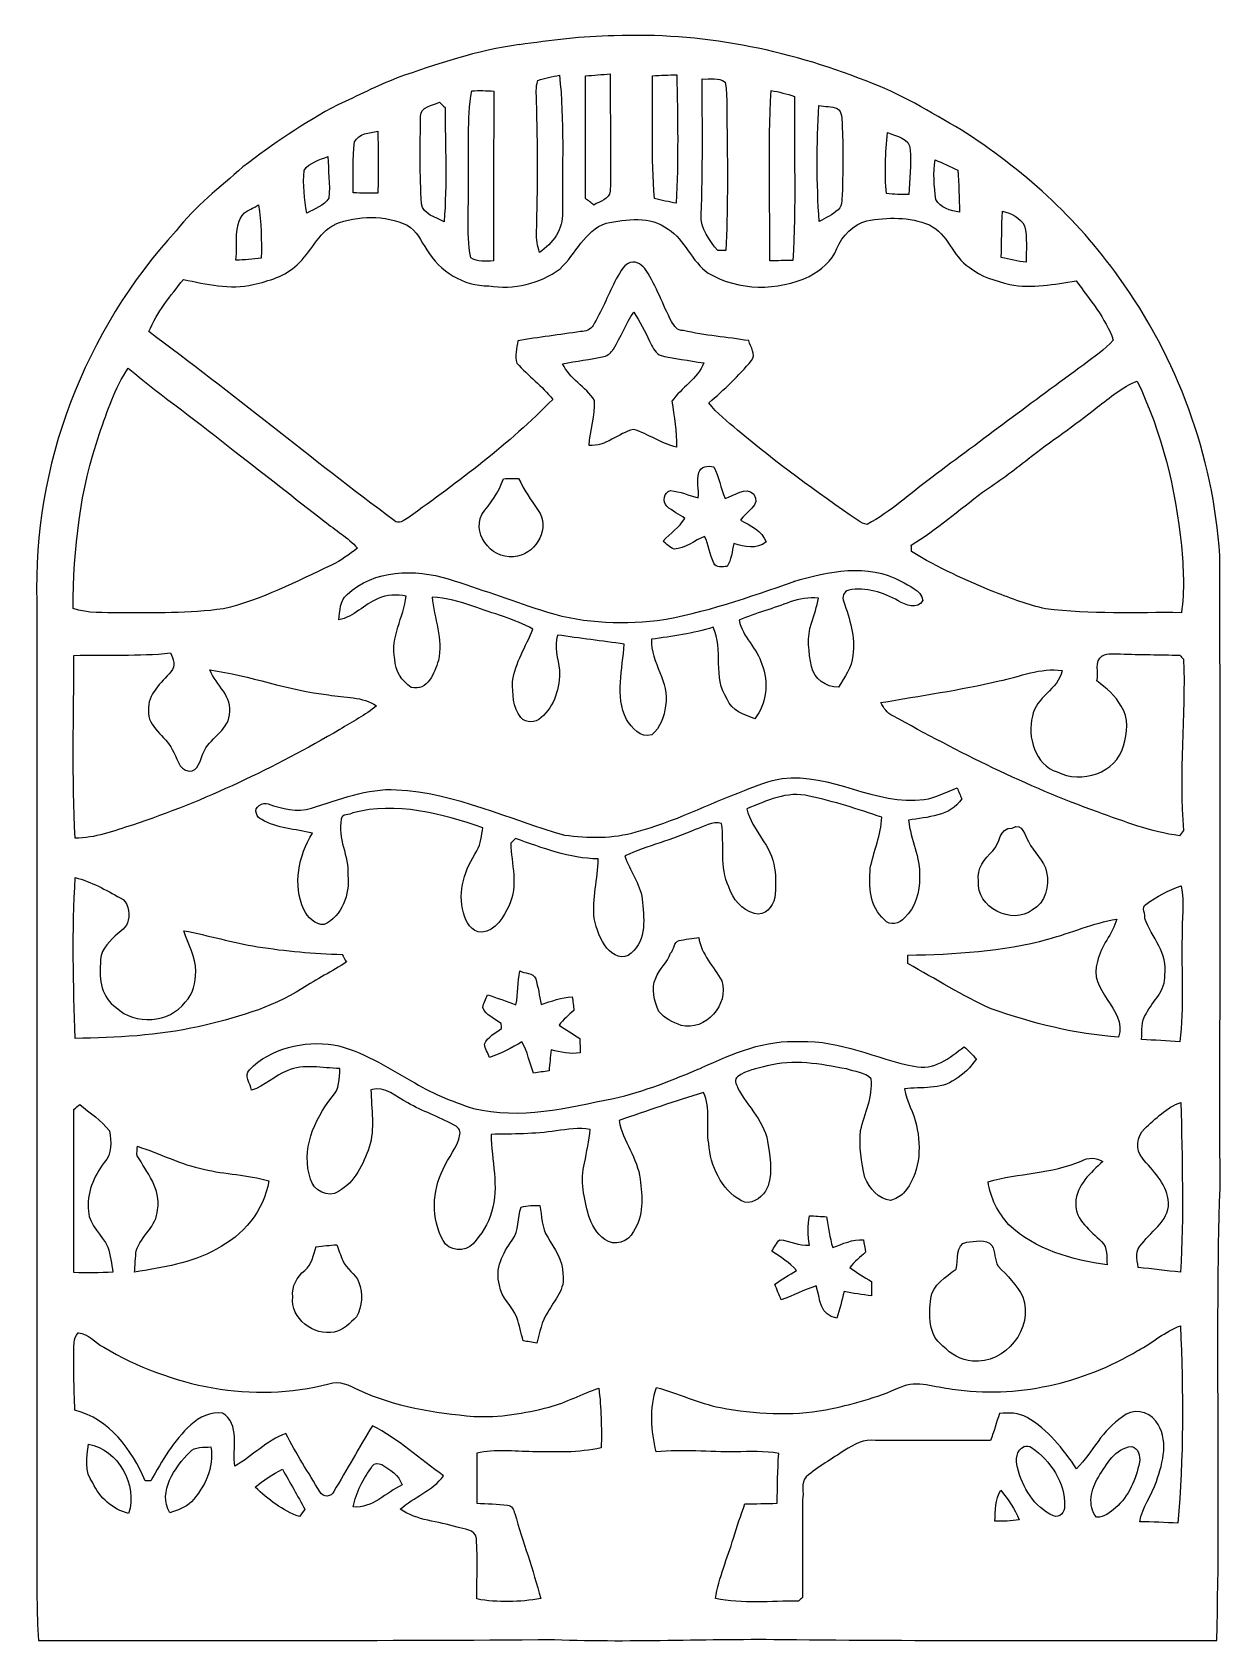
# Model space of a CAD drawing. Header units: centimetres. Extents: x -10.9 to 11, y -14.8 to 14.9.
import ezdxf

# ---------------------------------------------------------------- set-up
doc = ezdxf.new("R2010")
doc.units = ezdxf.units.CM
doc.header["$MEASUREMENT"] = 0
doc.layers.add('Camada 1', color=7, linetype='Continuous')

msp = doc.modelspace()

# ---------------------------------------------------------------- linework, layer by layer
at = {"layer": 'Camada 1', "color": 250}
for points, knots in [([(-1.941, 14.655), (-1.361, 14.729), (-0.78, 14.816), (-0.194, 14.818), (-0.194, 14.818), (1.388, 14.885), (2.974, 14.571), (4.442, 13.988), (4.442, 13.988), (5.059, 13.759), (5.626, 13.419), (6.192, 13.089), (6.192, 13.089), (7.312, 12.373), (8.32, 11.466), (9.091, 10.379), (9.091, 10.379), (10.171, 8.889), (10.828, 7.094), (10.95, 5.258), (10.95, 5.258), (10.96, 1.377), (10.951, -2.503), (10.954, -6.384), (10.954, -6.384), (10.865, -9.158), (10.968, -11.935), (10.894, -14.709), (10.894, -14.709), (8.317, -14.706), (5.739, -14.721), (3.162, -14.695), (3.162, -14.695), (1.678, -14.666), (0.192, -14.753), (-1.293, -14.692), (-1.293, -14.692), (-4.457, -14.718), (-7.622, -14.708), (-10.786, -14.708), (-10.786, -14.708), (-10.802, -14.45), (-10.811, -14.191), (-10.813, -13.933), (-10.813, -13.933), (-10.813, -7.818), (-10.811, -1.703), (-10.814, 4.411), (-10.814, 4.411), (-10.9, 6.905), (-9.932, 9.398), (-8.251, 11.233), (-8.251, 11.233), (-7.904, 11.684), (-7.446, 12.029), (-7.024, 12.405), (-7.024, 12.405), (-6.472, 12.828), (-5.894, 13.222), (-5.28, 13.549), (-5.28, 13.549), (-4.913, 13.71), (-4.559, 13.899), (-4.185, 14.043), (-4.185, 14.043), (-3.454, 14.303), (-2.712, 14.551), (-1.94, 14.656), (-1.94, 14.656), (-1.94, 14.656), (-1.941, 14.655), (-1.941, 14.655)], [0, 0, 0, 0, 0.052632, 0.052632, 0.052632, 0.052632, 0.105263, 0.105263, 0.105263, 0.105263, 0.157895, 0.157895, 0.157895, 0.157895, 0.210526, 0.210526, 0.210526, 0.210526, 0.263158, 0.263158, 0.263158, 0.263158, 0.315789, 0.315789, 0.315789, 0.315789, 0.368421, 0.368421, 0.368421, 0.368421, 0.421053, 0.421053, 0.421053, 0.421053, 0.473684, 0.473684, 0.473684, 0.473684, 0.526316, 0.526316, 0.526316, 0.526316, 0.578947, 0.578947, 0.578947, 0.578947, 0.631579, 0.631579, 0.631579, 0.631579, 0.684211, 0.684211, 0.684211, 0.684211, 0.736842, 0.736842, 0.736842, 0.736842, 0.789474, 0.789474, 0.789474, 0.789474, 0.842105, 0.842105, 0.842105, 0.842105, 0.894737, 0.894737, 0.894737, 0.894737, 1, 1, 1, 1]), ([(-1.596, 13.995), (-1.641, 13.875), (-1.621, 13.742), (-1.622, 13.618), (-1.622, 13.618), (-1.599, 12.812), (-1.593, 12.004), (-1.623, 11.198), (-1.623, 11.198), (-1.628, 11.074), (-1.599, 10.953), (-1.569, 10.834), (-1.569, 10.834), (-1.322, 10.991), (-1.122, 11.267), (-1.146, 11.571), (-1.146, 11.571), (-1.15, 12.411), (-1.109, 13.258), (-1.199, 14.094), (-1.199, 14.094), (-1.332, 14.066), (-1.467, 14.043), (-1.595, 13.996), (-1.595, 13.996), (-1.595, 13.996), (-1.596, 13.995), (-1.596, 13.995)], [0, 0, 0, 0, 0.125, 0.125, 0.125, 0.125, 0.25, 0.25, 0.25, 0.25, 0.375, 0.375, 0.375, 0.375, 0.5, 0.5, 0.5, 0.5, 0.625, 0.625, 0.625, 0.625, 0.75, 0.75, 0.75, 0.75, 1, 1, 1, 1]), ([(-0.721, 14.082), (-0.722, 13.33), (-0.724, 12.577), (-0.719, 11.824), (-0.719, 11.824), (-0.668, 11.784), (-0.616, 11.744), (-0.564, 11.704), (-0.564, 11.704), (-0.465, 11.78), (-0.276, 11.806), (-0.266, 11.958), (-0.266, 11.958), (-0.247, 12.677), (-0.271, 13.397), (-0.264, 14.117), (-0.264, 14.117), (-0.417, 14.107), (-0.569, 14.095), (-0.721, 14.081), (-0.721, 14.081), (-0.721, 14.081), (-0.721, 14.082), (-0.721, 14.082)], [0, 0, 0, 0, 0.142857, 0.142857, 0.142857, 0.142857, 0.285714, 0.285714, 0.285714, 0.285714, 0.428571, 0.428571, 0.428571, 0.428571, 0.571429, 0.571429, 0.571429, 0.571429, 0.714286, 0.714286, 0.714286, 0.714286, 1, 1, 1, 1]), ([(0.515, 14.084), (0.517, 13.33), (0.489, 12.575), (0.547, 11.822), (0.547, 11.822), (0.681, 11.792), (0.814, 11.763), (0.95, 11.737), (0.95, 11.737), (0.988, 12.525), (0.977, 13.314), (0.96, 14.102), (0.96, 14.102), (0.811, 14.098), (0.663, 14.092), (0.515, 14.084), (0.515, 14.084), (0.515, 14.084), (0.515, 14.084), (0.515, 14.084)], [0, 0, 0, 0, 0.166667, 0.166667, 0.166667, 0.166667, 0.333333, 0.333333, 0.333333, 0.333333, 0.5, 0.5, 0.5, 0.5, 0.666667, 0.666667, 0.666667, 0.666667, 1, 1, 1, 1]), ([(1.425, 14.026), (1.429, 13.192), (1.442, 12.358), (1.406, 11.524), (1.406, 11.524), (1.394, 11.267), (1.563, 11.056), (1.712, 10.865), (1.712, 10.865), (1.762, 10.866), (1.813, 10.866), (1.863, 10.867), (1.863, 10.867), (1.894, 11.595), (1.896, 12.325), (1.884, 13.053), (1.884, 13.053), (1.875, 13.357), (1.902, 13.663), (1.849, 13.964), (1.849, 13.964), (1.732, 14.061), (1.565, 14.014), (1.425, 14.025), (1.425, 14.025), (1.425, 14.025), (1.425, 14.026), (1.425, 14.026)], [0, 0, 0, 0, 0.125, 0.125, 0.125, 0.125, 0.25, 0.25, 0.25, 0.25, 0.375, 0.375, 0.375, 0.375, 0.5, 0.5, 0.5, 0.5, 0.625, 0.625, 0.625, 0.625, 0.75, 0.75, 0.75, 0.75, 1, 1, 1, 1]), ([(-2.812, 13.806), (-2.908, 13.28), (-2.858, 12.738), (-2.875, 12.207), (-2.875, 12.207), (-2.857, 11.717), (-2.921, 11.216), (-2.832, 10.732), (-2.832, 10.732), (-2.709, 10.652), (-2.554, 10.669), (-2.414, 10.675), (-2.414, 10.675), (-2.418, 11.717), (-2.409, 12.76), (-2.406, 13.802), (-2.406, 13.802), (-2.541, 13.812), (-2.677, 13.812), (-2.811, 13.807), (-2.811, 13.807), (-2.811, 13.807), (-2.812, 13.806), (-2.812, 13.806)], [0, 0, 0, 0, 0.142857, 0.142857, 0.142857, 0.142857, 0.285714, 0.285714, 0.285714, 0.285714, 0.428571, 0.428571, 0.428571, 0.428571, 0.571429, 0.571429, 0.571429, 0.571429, 0.714286, 0.714286, 0.714286, 0.714286, 1, 1, 1, 1]), ([(2.693, 13.813), (2.638, 12.77), (2.677, 11.725), (2.669, 10.68), (2.669, 10.68), (2.811, 10.68), (2.953, 10.682), (3.096, 10.684), (3.096, 10.684), (3.159, 11.688), (3.11, 12.696), (3.127, 13.701), (3.127, 13.701), (2.986, 13.751), (2.84, 13.788), (2.693, 13.812), (2.693, 13.812), (2.693, 13.812), (2.693, 13.813), (2.693, 13.813)], [0, 0, 0, 0, 0.166667, 0.166667, 0.166667, 0.166667, 0.333333, 0.333333, 0.333333, 0.333333, 0.5, 0.5, 0.5, 0.5, 0.666667, 0.666667, 0.666667, 0.666667, 1, 1, 1, 1]), ([(-3.754, 13.338), (-3.762, 12.801), (-3.773, 12.262), (-3.735, 11.727), (-3.735, 11.727), (-3.715, 11.53), (-3.469, 11.483), (-3.322, 11.397), (-3.322, 11.397), (-3.267, 12.095), (-3.3, 12.797), (-3.305, 13.497), (-3.305, 13.497), (-3.34, 13.53), (-3.374, 13.563), (-3.408, 13.597), (-3.408, 13.597), (-3.533, 13.535), (-3.759, 13.519), (-3.755, 13.339), (-3.755, 13.339), (-3.755, 13.339), (-3.754, 13.338), (-3.754, 13.338)], [0, 0, 0, 0, 0.142857, 0.142857, 0.142857, 0.142857, 0.285714, 0.285714, 0.285714, 0.285714, 0.428571, 0.428571, 0.428571, 0.428571, 0.571429, 0.571429, 0.571429, 0.571429, 0.714286, 0.714286, 0.714286, 0.714286, 1, 1, 1, 1]), ([(3.574, 13.537), (3.533, 12.826), (3.53, 12.112), (3.579, 11.402), (3.579, 11.402), (3.702, 11.461), (3.822, 11.53), (3.927, 11.619), (3.927, 11.619), (4.019, 11.703), (3.989, 11.854), (4.006, 11.959), (4.006, 11.959), (4.017, 12.371), (4.019, 12.784), (4.002, 13.195), (4.002, 13.195), (3.992, 13.284), (4.008, 13.427), (3.91, 13.481), (3.91, 13.481), (3.807, 13.53), (3.68, 13.509), (3.574, 13.536), (3.574, 13.536), (3.574, 13.536), (3.574, 13.537), (3.574, 13.537)], [0, 0, 0, 0, 0.125, 0.125, 0.125, 0.125, 0.25, 0.25, 0.25, 0.25, 0.375, 0.375, 0.375, 0.375, 0.5, 0.5, 0.5, 0.5, 0.625, 0.625, 0.625, 0.625, 0.75, 0.75, 0.75, 0.75, 1, 1, 1, 1]), ([(-4.973, 12.866), (-5.005, 12.556), (-4.991, 12.243), (-4.993, 11.932), (-4.993, 11.932), (-4.843, 11.918), (-4.691, 11.919), (-4.54, 11.925), (-4.54, 11.925), (-4.529, 12.304), (-4.529, 12.683), (-4.544, 13.062), (-4.544, 13.062), (-4.696, 13.037), (-4.889, 13.019), (-4.973, 12.867), (-4.973, 12.867), (-4.973, 12.867), (-4.973, 12.866), (-4.973, 12.866)], [0, 0, 0, 0, 0.166667, 0.166667, 0.166667, 0.166667, 0.333333, 0.333333, 0.333333, 0.333333, 0.5, 0.5, 0.5, 0.5, 0.666667, 0.666667, 0.666667, 0.666667, 1, 1, 1, 1]), ([(4.833, 13.038), (4.802, 12.665), (4.778, 12.288), (4.815, 11.914), (4.815, 11.914), (4.954, 11.901), (5.092, 11.898), (5.231, 11.896), (5.231, 11.896), (5.243, 12.172), (5.275, 12.447), (5.256, 12.723), (5.256, 12.723), (5.249, 12.933), (4.994, 12.979), (4.833, 13.038), (4.833, 13.038), (4.833, 13.038), (4.833, 13.038), (4.833, 13.038)], [0, 0, 0, 0, 0.166667, 0.166667, 0.166667, 0.166667, 0.333333, 0.333333, 0.333333, 0.333333, 0.5, 0.5, 0.5, 0.5, 0.666667, 0.666667, 0.666667, 0.666667, 1, 1, 1, 1]), ([(-5.897, 12.343), (-5.925, 12.081), (-5.887, 11.813), (-5.849, 11.553), (-5.849, 11.553), (-5.709, 11.635), (-5.533, 11.693), (-5.441, 11.833), (-5.441, 11.833), (-5.416, 12.086), (-5.458, 12.343), (-5.458, 12.596), (-5.458, 12.596), (-5.613, 12.537), (-5.801, 12.489), (-5.897, 12.342), (-5.897, 12.342), (-5.897, 12.342), (-5.897, 12.343), (-5.897, 12.343)], [0, 0, 0, 0, 0.166667, 0.166667, 0.166667, 0.166667, 0.333333, 0.333333, 0.333333, 0.333333, 0.5, 0.5, 0.5, 0.5, 0.666667, 0.666667, 0.666667, 0.666667, 1, 1, 1, 1]), ([(5.712, 12.538), (5.67, 12.297), (5.695, 12.047), (5.726, 11.807), (5.726, 11.807), (5.809, 11.653), (5.996, 11.59), (6.161, 11.576), (6.161, 11.576), (6.157, 11.834), (6.148, 12.091), (6.13, 12.348), (6.13, 12.348), (5.99, 12.411), (5.852, 12.476), (5.712, 12.538), (5.712, 12.538), (5.712, 12.538), (5.712, 12.538), (5.712, 12.538)], [0, 0, 0, 0, 0.166667, 0.166667, 0.166667, 0.166667, 0.333333, 0.333333, 0.333333, 0.333333, 0.5, 0.5, 0.5, 0.5, 0.666667, 0.666667, 0.666667, 0.666667, 1, 1, 1, 1]), ([(-6.876, 11.628), (-7.246, 11.486), (-7.102, 10.995), (-7.153, 10.692), (-7.153, 10.692), (-6.997, 10.688), (-6.841, 10.711), (-6.686, 10.726), (-6.686, 10.726), (-6.678, 11.054), (-6.684, 11.384), (-6.737, 11.708), (-6.737, 11.708), (-6.772, 11.688), (-6.841, 11.648), (-6.876, 11.628), (-6.876, 11.628), (-6.876, 11.628), (-6.876, 11.628), (-6.876, 11.628)], [0, 0, 0, 0, 0.166667, 0.166667, 0.166667, 0.166667, 0.333333, 0.333333, 0.333333, 0.333333, 0.5, 0.5, 0.5, 0.5, 0.666667, 0.666667, 0.666667, 0.666667, 1, 1, 1, 1]), ([(6.95, 11.59), (6.937, 11.307), (6.935, 11.023), (6.93, 10.74), (6.93, 10.74), (7.082, 10.704), (7.234, 10.669), (7.39, 10.651), (7.39, 10.651), (7.381, 10.874), (7.413, 11.105), (7.358, 11.323), (7.358, 11.323), (7.277, 11.472), (7.113, 11.556), (6.951, 11.59), (6.951, 11.59), (6.951, 11.59), (6.95, 11.59), (6.95, 11.59)], [0, 0, 0, 0, 0.166667, 0.166667, 0.166667, 0.166667, 0.333333, 0.333333, 0.333333, 0.333333, 0.5, 0.5, 0.5, 0.5, 0.666667, 0.666667, 0.666667, 0.666667, 1, 1, 1, 1]), ([(-5.328, 11.347), (-5.652, 11.195), (-5.766, 10.827), (-6.028, 10.605), (-6.028, 10.605), (-6.244, 10.393), (-6.546, 10.31), (-6.832, 10.24), (-6.832, 10.24), (-7.261, 10.144), (-7.697, 10.246), (-8.118, 10.335), (-8.118, 10.335), (-8.356, 10.034), (-8.608, 9.732), (-8.755, 9.375), (-8.755, 9.375), (-7.228, 8.245), (-5.762, 7.035), (-4.241, 5.898), (-4.241, 5.898), (-4.159, 5.824), (-4.059, 5.902), (-3.985, 5.947), (-3.985, 5.947), (-3.053, 6.616), (-2.128, 7.306), (-1.323, 8.129), (-1.323, 8.129), (-1.516, 8.375), (-1.775, 8.56), (-1.981, 8.795), (-1.981, 8.795), (-2.031, 8.926), (-1.981, 9.071), (-1.966, 9.205), (-1.966, 9.205), (-1.583, 9.275), (-1.195, 9.316), (-0.81, 9.378), (-0.81, 9.378), (-0.719, 9.37), (-0.626, 9.412), (-0.581, 9.49), (-0.581, 9.49), (-0.427, 9.748), (-0.313, 10.026), (-0.182, 10.295), (-0.182, 10.295), (-0.103, 10.421), (-0.049, 10.592), (0.104, 10.647), (0.104, 10.647), (0.222, 10.687), (0.332, 10.594), (0.395, 10.503), (0.395, 10.503), (0.588, 10.208), (0.697, 9.869), (0.865, 9.561), (0.865, 9.561), (0.911, 9.479), (0.966, 9.384), (1.083, 9.397), (1.083, 9.397), (1.477, 9.301), (1.883, 9.274), (2.283, 9.209), (2.283, 9.209), (2.315, 9.093), (2.426, 8.954), (2.335, 8.841), (2.335, 8.841), (2.095, 8.563), (1.831, 8.304), (1.55, 8.067), (1.55, 8.067), (1.694, 7.868), (1.891, 7.719), (2.078, 7.563), (2.078, 7.563), (2.782, 6.964), (3.534, 6.424), (4.294, 5.9), (4.294, 5.9), (4.346, 5.866), (4.401, 5.833), (4.464, 5.827), (4.464, 5.827), (4.895, 6.062), (5.259, 6.398), (5.649, 6.692), (5.649, 6.692), (6.581, 7.383), (7.506, 8.083), (8.446, 8.764), (8.446, 8.764), (8.631, 8.912), (8.835, 9.039), (8.991, 9.219), (8.991, 9.219), (8.848, 9.628), (8.555, 9.96), (8.308, 10.31), (8.308, 10.31), (7.906, 10.25), (7.492, 10.159), (7.087, 10.244), (7.087, 10.244), (6.825, 10.309), (6.552, 10.382), (6.34, 10.559), (6.34, 10.559), (6.032, 10.761), (5.947, 11.177), (5.606, 11.34), (5.606, 11.34), (5.242, 11.491), (4.835, 11.484), (4.454, 11.414), (4.454, 11.414), (4.202, 11.343), (4.003, 11.144), (3.906, 10.905), (3.906, 10.905), (3.817, 10.668), (3.611, 10.507), (3.396, 10.391), (3.396, 10.391), (2.815, 10.121), (2.095, 10.119), (1.539, 10.453), (1.539, 10.453), (1.23, 10.662), (1.114, 11.061), (0.798, 11.263), (0.798, 11.263), (0.474, 11.511), (0.032, 11.445), (-0.341, 11.372), (-0.341, 11.372), (-0.742, 11.235), (-0.893, 10.798), (-1.189, 10.532), (-1.189, 10.532), (-1.556, 10.252), (-2.043, 10.144), (-2.498, 10.216), (-2.498, 10.216), (-2.963, 10.212), (-3.408, 10.483), (-3.638, 10.882), (-3.638, 10.882), (-3.748, 11.039), (-3.825, 11.235), (-3.999, 11.332), (-3.999, 11.332), (-4.413, 11.529), (-4.906, 11.51), (-5.329, 11.353), (-5.329, 11.353), (-5.329, 11.353), (-5.328, 11.347), (-5.328, 11.347)], [0, 0, 0, 0, 0.02381, 0.02381, 0.02381, 0.02381, 0.047619, 0.047619, 0.047619, 0.047619, 0.071429, 0.071429, 0.071429, 0.071429, 0.095238, 0.095238, 0.095238, 0.095238, 0.119048, 0.119048, 0.119048, 0.119048, 0.142857, 0.142857, 0.142857, 0.142857, 0.166667, 0.166667, 0.166667, 0.166667, 0.190476, 0.190476, 0.190476, 0.190476, 0.214286, 0.214286, 0.214286, 0.214286, 0.238095, 0.238095, 0.238095, 0.238095, 0.261905, 0.261905, 0.261905, 0.261905, 0.285714, 0.285714, 0.285714, 0.285714, 0.309524, 0.309524, 0.309524, 0.309524, 0.333333, 0.333333, 0.333333, 0.333333, 0.357143, 0.357143, 0.357143, 0.357143, 0.380952, 0.380952, 0.380952, 0.380952, 0.404762, 0.404762, 0.404762, 0.404762, 0.428571, 0.428571, 0.428571, 0.428571, 0.452381, 0.452381, 0.452381, 0.452381, 0.47619, 0.47619, 0.47619, 0.47619, 0.5, 0.5, 0.5, 0.5, 0.52381, 0.52381, 0.52381, 0.52381, 0.547619, 0.547619, 0.547619, 0.547619, 0.571429, 0.571429, 0.571429, 0.571429, 0.595238, 0.595238, 0.595238, 0.595238, 0.619048, 0.619048, 0.619048, 0.619048, 0.642857, 0.642857, 0.642857, 0.642857, 0.666667, 0.666667, 0.666667, 0.666667, 0.690476, 0.690476, 0.690476, 0.690476, 0.714286, 0.714286, 0.714286, 0.714286, 0.738095, 0.738095, 0.738095, 0.738095, 0.761905, 0.761905, 0.761905, 0.761905, 0.785714, 0.785714, 0.785714, 0.785714, 0.809524, 0.809524, 0.809524, 0.809524, 0.833333, 0.833333, 0.833333, 0.833333, 0.857143, 0.857143, 0.857143, 0.857143, 0.880952, 0.880952, 0.880952, 0.880952, 0.904762, 0.904762, 0.904762, 0.904762, 0.928571, 0.928571, 0.928571, 0.928571, 0.952381, 0.952381, 0.952381, 0.952381, 1, 1, 1, 1]), ([(-0.209, 9.053), (-0.25, 8.992), (-0.305, 8.933), (-0.38, 8.918), (-0.38, 8.918), (-0.632, 8.86), (-0.889, 8.836), (-1.141, 8.785), (-1.141, 8.785), (-1.017, 8.502), (-0.714, 8.365), (-0.556, 8.109), (-0.556, 8.109), (-0.536, 7.832), (-0.641, 7.558), (-0.655, 7.281), (-0.655, 7.281), (-0.346, 7.254), (-0.12, 7.51), (0.163, 7.575), (0.163, 7.575), (0.436, 7.495), (0.673, 7.314), (0.954, 7.248), (0.954, 7.248), (0.955, 7.533), (0.913, 7.815), (0.868, 8.095), (0.868, 8.095), (1.045, 8.344), (1.341, 8.508), (1.457, 8.798), (1.457, 8.798), (1.183, 8.849), (0.903, 8.869), (0.635, 8.946), (0.635, 8.946), (0.547, 9.004), (0.506, 9.107), (0.46, 9.197), (0.46, 9.197), (0.374, 9.382), (0.273, 9.56), (0.17, 9.736), (0.17, 9.736), (0.019, 9.522), (-0.067, 9.272), (-0.208, 9.052), (-0.208, 9.052), (-0.208, 9.052), (-0.209, 9.053), (-0.209, 9.053)], [0, 0, 0, 0, 0.071429, 0.071429, 0.071429, 0.071429, 0.142857, 0.142857, 0.142857, 0.142857, 0.214286, 0.214286, 0.214286, 0.214286, 0.285714, 0.285714, 0.285714, 0.285714, 0.357143, 0.357143, 0.357143, 0.357143, 0.428571, 0.428571, 0.428571, 0.428571, 0.5, 0.5, 0.5, 0.5, 0.571429, 0.571429, 0.571429, 0.571429, 0.642857, 0.642857, 0.642857, 0.642857, 0.714286, 0.714286, 0.714286, 0.714286, 0.785714, 0.785714, 0.785714, 0.785714, 0.857143, 0.857143, 0.857143, 0.857143, 1, 1, 1, 1]), ([(-9.661, 7.499), (-10.023, 6.469), (-10.14, 5.37), (-10.149, 4.283), (-10.149, 4.283), (-9.876, 4.182), (-9.576, 4.21), (-9.291, 4.198), (-9.291, 4.198), (-8.655, 4.205), (-8.014, 4.184), (-7.382, 4.275), (-7.382, 4.275), (-6.68, 4.436), (-6.043, 4.778), (-5.394, 5.078), (-5.394, 5.078), (-5.22, 5.161), (-5.067, 5.277), (-4.915, 5.392), (-4.915, 5.392), (-5.094, 5.585), (-5.322, 5.723), (-5.526, 5.888), (-5.526, 5.888), (-6.078, 6.312), (-6.618, 6.751), (-7.173, 7.171), (-7.173, 7.171), (-7.814, 7.698), (-8.497, 8.17), (-9.134, 8.702), (-9.134, 8.702), (-9.386, 8.338), (-9.515, 7.911), (-9.662, 7.499), (-9.662, 7.499), (-9.662, 7.499), (-9.661, 7.499), (-9.661, 7.499)], [0, 0, 0, 0, 0.090909, 0.090909, 0.090909, 0.090909, 0.181818, 0.181818, 0.181818, 0.181818, 0.272727, 0.272727, 0.272727, 0.272727, 0.363636, 0.363636, 0.363636, 0.363636, 0.454545, 0.454545, 0.454545, 0.454545, 0.545455, 0.545455, 0.545455, 0.545455, 0.636364, 0.636364, 0.636364, 0.636364, 0.727273, 0.727273, 0.727273, 0.727273, 0.818182, 0.818182, 0.818182, 0.818182, 1, 1, 1, 1]), ([(8.695, 7.983), (8.282, 7.651), (7.838, 7.361), (7.423, 7.032), (7.423, 7.032), (7.152, 6.817), (6.873, 6.612), (6.586, 6.42), (6.586, 6.42), (6.15, 6.092), (5.738, 5.732), (5.274, 5.443), (5.274, 5.443), (5.275, 5.415), (5.279, 5.359), (5.28, 5.33), (5.28, 5.33), (5.762, 5.024), (6.288, 4.799), (6.812, 4.579), (6.812, 4.579), (7.118, 4.465), (7.424, 4.343), (7.745, 4.276), (7.745, 4.276), (8.574, 4.165), (9.411, 4.214), (10.244, 4.202), (10.244, 4.202), (10.305, 4.611), (10.28, 5.028), (10.243, 5.438), (10.243, 5.438), (10.139, 6.482), (9.884, 7.515), (9.43, 8.464), (9.43, 8.464), (9.152, 8.36), (8.929, 8.158), (8.695, 7.984), (8.695, 7.984), (8.695, 7.984), (8.695, 7.983), (8.695, 7.983)], [0, 0, 0, 0, 0.083333, 0.083333, 0.083333, 0.083333, 0.166667, 0.166667, 0.166667, 0.166667, 0.25, 0.25, 0.25, 0.25, 0.333333, 0.333333, 0.333333, 0.333333, 0.416667, 0.416667, 0.416667, 0.416667, 0.5, 0.5, 0.5, 0.5, 0.583333, 0.583333, 0.583333, 0.583333, 0.666667, 0.666667, 0.666667, 0.666667, 0.75, 0.75, 0.75, 0.75, 0.833333, 0.833333, 0.833333, 0.833333, 1, 1, 1, 1]), ([(1.363, 6.781), (1.32, 6.629), (1.373, 6.469), (1.352, 6.314), (1.352, 6.314), (1.183, 6.361), (1.021, 6.436), (0.844, 6.449), (0.844, 6.449), (0.719, 6.424), (0.689, 6.244), (0.778, 6.162), (0.778, 6.162), (0.876, 6.071), (1, 6.012), (1.11, 5.937), (1.11, 5.937), (1.002, 5.775), (0.845, 5.656), (0.706, 5.522), (0.706, 5.522), (0.768, 5.467), (0.829, 5.406), (0.908, 5.373), (0.908, 5.373), (1.122, 5.378), (1.279, 5.535), (1.47, 5.607), (1.47, 5.607), (1.548, 5.451), (1.568, 5.274), (1.641, 5.117), (1.641, 5.117), (1.679, 5.017), (1.8, 5.055), (1.885, 5.05), (1.885, 5.05), (1.963, 5.178), (1.975, 5.332), (2.011, 5.474), (2.011, 5.474), (2.21, 5.414), (2.423, 5.363), (2.606, 5.504), (2.606, 5.504), (2.52, 5.712), (2.317, 5.81), (2.129, 5.907), (2.129, 5.907), (2.226, 6.056), (2.519, 6.186), (2.375, 6.382), (2.375, 6.382), (2.231, 6.547), (2.011, 6.349), (1.85, 6.305), (1.85, 6.305), (1.765, 6.494), (1.738, 6.705), (1.64, 6.887), (1.64, 6.887), (1.527, 6.911), (1.406, 6.897), (1.364, 6.782), (1.364, 6.782), (1.364, 6.782), (1.363, 6.781), (1.363, 6.781)], [0, 0, 0, 0, 0.055556, 0.055556, 0.055556, 0.055556, 0.111111, 0.111111, 0.111111, 0.111111, 0.166667, 0.166667, 0.166667, 0.166667, 0.222222, 0.222222, 0.222222, 0.222222, 0.277778, 0.277778, 0.277778, 0.277778, 0.333333, 0.333333, 0.333333, 0.333333, 0.388889, 0.388889, 0.388889, 0.388889, 0.444444, 0.444444, 0.444444, 0.444444, 0.5, 0.5, 0.5, 0.5, 0.555556, 0.555556, 0.555556, 0.555556, 0.611111, 0.611111, 0.611111, 0.611111, 0.666667, 0.666667, 0.666667, 0.666667, 0.722222, 0.722222, 0.722222, 0.722222, 0.777778, 0.777778, 0.777778, 0.777778, 0.833333, 0.833333, 0.833333, 0.833333, 0.888889, 0.888889, 0.888889, 0.888889, 1, 1, 1, 1]), ([(-2.23, 6.669), (-2.314, 6.421), (-2.467, 6.214), (-2.63, 6.012), (-2.63, 6.012), (-2.816, 5.601), (-2.388, 5.136), (-1.969, 5.246), (-1.969, 5.246), (-1.614, 5.308), (-1.369, 5.778), (-1.589, 6.086), (-1.589, 6.086), (-1.726, 6.273), (-1.85, 6.467), (-1.951, 6.675), (-1.951, 6.675), (-2.044, 6.673), (-2.137, 6.671), (-2.23, 6.669), (-2.23, 6.669), (-2.23, 6.669), (-2.23, 6.669), (-2.23, 6.669)], [0, 0, 0, 0, 0.142857, 0.142857, 0.142857, 0.142857, 0.285714, 0.285714, 0.285714, 0.285714, 0.428571, 0.428571, 0.428571, 0.428571, 0.571429, 0.571429, 0.571429, 0.571429, 0.714286, 0.714286, 0.714286, 0.714286, 1, 1, 1, 1]), ([(3.116, 4.778), (2.293, 4.488), (1.464, 4.197), (0.6, 4.058), (0.6, 4.058), (-0.117, 3.985), (-0.861, 4.014), (-1.547, 4.255), (-1.547, 4.255), (-2.117, 4.434), (-2.674, 4.649), (-3.245, 4.824), (-3.245, 4.824), (-3.858, 5.012), (-4.616, 5.004), (-5.106, 4.535), (-5.106, 4.535), (-5.245, 4.42), (-5.235, 4.233), (-5.26, 4.071), (-5.26, 4.071), (-4.98, 4.125), (-4.792, 4.354), (-4.538, 4.463), (-4.538, 4.463), (-4.376, 4.537), (-4.191, 4.54), (-4.018, 4.51), (-4.018, 4.51), (-4.066, 4.117), (-4.312, 3.754), (-4.229, 3.347), (-4.229, 3.347), (-4.225, 3.133), (-4.1, 2.944), (-3.927, 2.828), (-3.927, 2.828), (-3.618, 2.751), (-3.502, 3.099), (-3.428, 3.322), (-3.428, 3.322), (-3.336, 3.713), (-3.508, 4.103), (-3.541, 4.491), (-3.541, 4.491), (-3.283, 4.475), (-3.033, 4.414), (-2.792, 4.323), (-2.792, 4.323), (-2.422, 4.186), (-2.035, 4.091), (-1.687, 3.9), (-1.687, 3.9), (-1.815, 3.581), (-2.016, 3.285), (-2.061, 2.937), (-2.061, 2.937), (-2.062, 2.715), (-2.063, 2.456), (-1.91, 2.276), (-1.91, 2.276), (-1.815, 2.166), (-1.64, 2.173), (-1.537, 2.273), (-1.537, 2.273), (-1.285, 2.484), (-1.193, 2.829), (-1.197, 3.146), (-1.197, 3.146), (-1.232, 3.359), (-1.293, 3.576), (-1.235, 3.791), (-1.235, 3.791), (-0.826, 3.735), (-0.417, 3.679), (-0.007, 3.625), (-0.007, 3.625), (-0.037, 3.17), (-0.181, 2.672), (0.031, 2.24), (0.031, 2.24), (0.133, 2.084), (0.286, 1.89), (0.501, 1.956), (0.501, 1.956), (0.656, 2.087), (0.729, 2.296), (0.75, 2.491), (0.75, 2.491), (0.841, 2.932), (0.474, 3.279), (0.494, 3.713), (0.494, 3.713), (0.875, 3.77), (1.26, 3.816), (1.628, 3.935), (1.628, 3.935), (1.827, 3.522), (1.613, 3.006), (1.886, 2.614), (1.886, 2.614), (1.969, 2.396), (2.198, 2.328), (2.393, 2.249), (2.393, 2.249), (2.615, 2.527), (2.653, 2.926), (2.526, 3.253), (2.526, 3.253), (2.438, 3.551), (2.169, 3.754), (2.107, 4.064), (2.107, 4.064), (2.412, 4.197), (2.736, 4.282), (3.047, 4.4), (3.047, 4.4), (3.212, 4.467), (3.39, 4.481), (3.567, 4.471), (3.567, 4.471), (3.533, 4.315), (3.491, 4.162), (3.437, 4.012), (3.437, 4.012), (3.349, 3.752), (3.388, 3.474), (3.435, 3.211), (3.435, 3.211), (3.487, 2.986), (3.702, 2.828), (3.933, 2.834), (3.933, 2.834), (4.043, 3.017), (4.185, 3.192), (4.199, 3.415), (4.199, 3.415), (4.252, 3.757), (4.139, 4.087), (4.031, 4.405), (4.031, 4.405), (3.995, 4.486), (4.027, 4.6), (4.123, 4.617), (4.123, 4.617), (4.439, 4.681), (4.76, 4.576), (5.034, 4.423), (5.034, 4.423), (5.169, 4.344), (5.388, 4.25), (5.486, 4.427), (5.486, 4.427), (5.452, 4.625), (5.232, 4.691), (5.084, 4.785), (5.084, 4.785), (4.474, 5.111), (3.742, 4.972), (3.113, 4.777), (3.113, 4.777), (3.113, 4.777), (3.116, 4.778), (3.116, 4.778)], [0, 0, 0, 0, 0.02381, 0.02381, 0.02381, 0.02381, 0.047619, 0.047619, 0.047619, 0.047619, 0.071429, 0.071429, 0.071429, 0.071429, 0.095238, 0.095238, 0.095238, 0.095238, 0.119048, 0.119048, 0.119048, 0.119048, 0.142857, 0.142857, 0.142857, 0.142857, 0.166667, 0.166667, 0.166667, 0.166667, 0.190476, 0.190476, 0.190476, 0.190476, 0.214286, 0.214286, 0.214286, 0.214286, 0.238095, 0.238095, 0.238095, 0.238095, 0.261905, 0.261905, 0.261905, 0.261905, 0.285714, 0.285714, 0.285714, 0.285714, 0.309524, 0.309524, 0.309524, 0.309524, 0.333333, 0.333333, 0.333333, 0.333333, 0.357143, 0.357143, 0.357143, 0.357143, 0.380952, 0.380952, 0.380952, 0.380952, 0.404762, 0.404762, 0.404762, 0.404762, 0.428571, 0.428571, 0.428571, 0.428571, 0.452381, 0.452381, 0.452381, 0.452381, 0.47619, 0.47619, 0.47619, 0.47619, 0.5, 0.5, 0.5, 0.5, 0.52381, 0.52381, 0.52381, 0.52381, 0.547619, 0.547619, 0.547619, 0.547619, 0.571429, 0.571429, 0.571429, 0.571429, 0.595238, 0.595238, 0.595238, 0.595238, 0.619048, 0.619048, 0.619048, 0.619048, 0.642857, 0.642857, 0.642857, 0.642857, 0.666667, 0.666667, 0.666667, 0.666667, 0.690476, 0.690476, 0.690476, 0.690476, 0.714286, 0.714286, 0.714286, 0.714286, 0.738095, 0.738095, 0.738095, 0.738095, 0.761905, 0.761905, 0.761905, 0.761905, 0.785714, 0.785714, 0.785714, 0.785714, 0.809524, 0.809524, 0.809524, 0.809524, 0.833333, 0.833333, 0.833333, 0.833333, 0.857143, 0.857143, 0.857143, 0.857143, 0.880952, 0.880952, 0.880952, 0.880952, 0.904762, 0.904762, 0.904762, 0.904762, 0.928571, 0.928571, 0.928571, 0.928571, 0.952381, 0.952381, 0.952381, 0.952381, 1, 1, 1, 1]), ([(-10.132, 3.417), (-10.136, 2.297), (-10.168, 1.175), (-10.112, 0.055), (-10.112, 0.055), (-9.748, 0.05), (-9.4, 0.189), (-9.057, 0.296), (-9.057, 0.296), (-7.722, 0.734), (-6.451, 1.348), (-5.24, 2.055), (-5.24, 2.055), (-5.011, 2.193), (-4.773, 2.319), (-4.565, 2.487), (-4.565, 2.487), (-4.823, 2.665), (-5.152, 2.637), (-5.447, 2.689), (-5.447, 2.689), (-6.19, 2.772), (-6.894, 3.049), (-7.632, 3.15), (-7.632, 3.15), (-7.519, 2.868), (-7.202, 2.658), (-7.27, 2.322), (-7.27, 2.322), (-7.308, 2.018), (-7.652, 1.892), (-7.753, 1.619), (-7.753, 1.619), (-7.803, 1.507), (-7.844, 1.275), (-8.012, 1.286), (-8.012, 1.286), (-8.214, 1.311), (-8.231, 1.547), (-8.327, 1.686), (-8.327, 1.686), (-8.449, 1.941), (-8.78, 2.089), (-8.763, 2.404), (-8.763, 2.404), (-8.777, 2.707), (-8.527, 2.91), (-8.347, 3.116), (-8.347, 3.116), (-8.252, 3.219), (-8.303, 3.355), (-8.354, 3.463), (-8.354, 3.463), (-8.943, 3.396), (-9.539, 3.44), (-10.13, 3.415), (-10.13, 3.415), (-10.13, 3.415), (-10.132, 3.417), (-10.132, 3.417)], [0, 0, 0, 0, 0.0625, 0.0625, 0.0625, 0.0625, 0.125, 0.125, 0.125, 0.125, 0.1875, 0.1875, 0.1875, 0.1875, 0.25, 0.25, 0.25, 0.25, 0.3125, 0.3125, 0.3125, 0.3125, 0.375, 0.375, 0.375, 0.375, 0.4375, 0.4375, 0.4375, 0.4375, 0.5, 0.5, 0.5, 0.5, 0.5625, 0.5625, 0.5625, 0.5625, 0.625, 0.625, 0.625, 0.625, 0.6875, 0.6875, 0.6875, 0.6875, 0.75, 0.75, 0.75, 0.75, 0.8125, 0.8125, 0.8125, 0.8125, 0.875, 0.875, 0.875, 0.875, 1, 1, 1, 1]), ([(8.788, 3.408), (8.636, 3.312), (8.728, 3.093), (8.687, 2.948), (8.687, 2.948), (8.855, 2.812), (9.037, 2.681), (9.135, 2.481), (9.135, 2.481), (9.286, 2.27), (9.243, 1.989), (9.18, 1.754), (9.18, 1.754), (9.045, 1.25), (8.402, 1.047), (7.958, 1.272), (7.958, 1.272), (7.543, 1.4), (7.408, 1.923), (7.501, 2.298), (7.501, 2.298), (7.566, 2.654), (7.976, 2.787), (8.051, 3.138), (8.051, 3.138), (7.652, 3.197), (7.272, 3.025), (6.89, 2.947), (6.89, 2.947), (6.17, 2.778), (5.438, 2.674), (4.711, 2.548), (4.711, 2.548), (4.764, 2.45), (4.828, 2.353), (4.934, 2.306), (4.934, 2.306), (6.149, 1.634), (7.392, 1.003), (8.702, 0.537), (8.702, 0.537), (9.192, 0.358), (9.685, 0.167), (10.206, 0.099), (10.206, 0.099), (10.231, 0.13), (10.257, 0.161), (10.283, 0.192), (10.283, 0.192), (10.194, 1.243), (10.321, 2.297), (10.285, 3.349), (10.285, 3.349), (10.26, 3.374), (10.236, 3.398), (10.212, 3.422), (10.212, 3.422), (9.849, 3.427), (9.486, 3.433), (9.124, 3.444), (9.124, 3.444), (9.014, 3.44), (8.89, 3.467), (8.789, 3.409), (8.789, 3.409), (8.789, 3.409), (8.788, 3.408), (8.788, 3.408)], [0, 0, 0, 0, 0.055556, 0.055556, 0.055556, 0.055556, 0.111111, 0.111111, 0.111111, 0.111111, 0.166667, 0.166667, 0.166667, 0.166667, 0.222222, 0.222222, 0.222222, 0.222222, 0.277778, 0.277778, 0.277778, 0.277778, 0.333333, 0.333333, 0.333333, 0.333333, 0.388889, 0.388889, 0.388889, 0.388889, 0.444444, 0.444444, 0.444444, 0.444444, 0.5, 0.5, 0.5, 0.5, 0.555556, 0.555556, 0.555556, 0.555556, 0.611111, 0.611111, 0.611111, 0.611111, 0.666667, 0.666667, 0.666667, 0.666667, 0.722222, 0.722222, 0.722222, 0.722222, 0.777778, 0.777778, 0.777778, 0.777778, 0.833333, 0.833333, 0.833333, 0.833333, 0.888889, 0.888889, 0.888889, 0.888889, 1, 1, 1, 1]), ([(2.897, 1.149), (2.655, 1.123), (2.431, 1.017), (2.205, 0.932), (2.205, 0.932), (1.539, 0.682), (0.903, 0.35), (0.211, 0.171), (0.211, 0.171), (-0.214, 0.041), (-0.671, 0.055), (-1.106, 0.111), (-1.106, 0.111), (-2.132, 0.396), (-3.116, 0.891), (-4.195, 0.946), (-4.195, 0.946), (-4.74, 0.976), (-5.252, 0.76), (-5.763, 0.607), (-5.763, 0.607), (-6.027, 0.52), (-6.304, 0.598), (-6.557, 0.683), (-6.557, 0.683), (-6.657, 0.721), (-6.83, 0.629), (-6.774, 0.51), (-6.774, 0.51), (-6.762, 0.456), (-6.729, 0.419), (-6.677, 0.399), (-6.677, 0.399), (-6.397, 0.225), (-6.056, 0.226), (-5.746, 0.144), (-5.746, 0.144), (-5.998, -0.273), (-6.11, -0.803), (-5.903, -1.262), (-5.903, -1.262), (-5.833, -1.399), (-5.695, -1.552), (-5.529, -1.534), (-5.529, -1.534), (-5.198, -1.385), (-5.051, -0.973), (-5.092, -0.629), (-5.092, -0.629), (-5.068, -0.274), (-5.292, 0.051), (-5.213, 0.406), (-5.213, 0.406), (-5.214, 0.51), (-5.05, 0.473), (-5.004, 0.519), (-5.004, 0.519), (-4.201, 0.729), (-3.372, 0.507), (-2.609, 0.246), (-2.609, 0.246), (-2.636, 0.103), (-2.641, -0.05), (-2.719, -0.178), (-2.719, -0.178), (-2.934, -0.511), (-3.086, -0.925), (-2.963, -1.321), (-2.963, -1.321), (-2.923, -1.484), (-2.82, -1.682), (-2.627, -1.678), (-2.627, -1.678), (-2.369, -1.648), (-2.222, -1.399), (-2.127, -1.183), (-2.127, -1.183), (-1.953, -0.823), (-2.084, -0.419), (-2.097, -0.041), (-2.097, -0.041), (-2.068, -0.011), (-2.038, 0.018), (-2.009, 0.047), (-2.009, 0.047), (-1.515, -0.126), (-1.016, -0.32), (-0.485, -0.329), (-0.485, -0.329), (-0.49, -0.697), (-0.606, -1.057), (-0.559, -1.426), (-0.559, -1.426), (-0.526, -1.622), (-0.445, -1.81), (-0.328, -1.97), (-0.328, -1.97), (-0.226, -2.093), (-0.016, -2.204), (0.117, -2.063), (0.117, -2.063), (0.418, -1.825), (0.353, -1.397), (0.323, -1.066), (0.323, -1.066), (0.285, -0.777), (0.094, -0.545), (0.004, -0.274), (0.004, -0.274), (0.423, -0.079), (0.879, 0.02), (1.299, 0.212), (1.299, 0.212), (1.455, 0.262), (1.615, 0.375), (1.784, 0.322), (1.784, 0.322), (1.839, -0.062), (1.74, -0.481), (1.918, -0.844), (1.918, -0.844), (1.987, -1.067), (2.157, -1.272), (2.387, -1.332), (2.387, -1.332), (2.585, -1.388), (2.727, -1.209), (2.761, -1.041), (2.761, -1.041), (2.783, -0.861), (2.783, -0.681), (2.76, -0.501), (2.76, -0.501), (2.709, -0.086), (2.344, 0.194), (2.247, 0.594), (2.247, 0.594), (2.612, 0.738), (2.99, 0.929), (3.394, 0.829), (3.394, 0.829), (3.848, 0.731), (4.292, 0.589), (4.731, 0.438), (4.731, 0.438), (4.718, 0.113), (4.581, -0.185), (4.519, -0.5), (4.519, -0.5), (4.49, -0.829), (4.505, -1.215), (4.781, -1.447), (4.781, -1.447), (4.87, -1.568), (5.063, -1.517), (5.148, -1.415), (5.148, -1.415), (5.352, -1.226), (5.435, -0.938), (5.422, -0.665), (5.422, -0.665), (5.45, -0.299), (5.257, 0.026), (5.225, 0.385), (5.225, 0.385), (5.571, 0.446), (5.988, 0.449), (6.202, 0.778), (6.202, 0.778), (6.173, 0.845), (6.146, 0.912), (6.118, 0.979), (6.118, 0.979), (5.914, 0.914), (5.73, 0.79), (5.513, 0.765), (5.513, 0.765), (4.609, 0.646), (3.801, 1.265), (2.897, 1.15), (2.897, 1.15), (2.897, 1.15), (2.897, 1.149), (2.897, 1.149)], [0, 0, 0, 0, 0.021277, 0.021277, 0.021277, 0.021277, 0.042553, 0.042553, 0.042553, 0.042553, 0.06383, 0.06383, 0.06383, 0.06383, 0.085106, 0.085106, 0.085106, 0.085106, 0.106383, 0.106383, 0.106383, 0.106383, 0.12766, 0.12766, 0.12766, 0.12766, 0.148936, 0.148936, 0.148936, 0.148936, 0.170213, 0.170213, 0.170213, 0.170213, 0.191489, 0.191489, 0.191489, 0.191489, 0.212766, 0.212766, 0.212766, 0.212766, 0.234043, 0.234043, 0.234043, 0.234043, 0.255319, 0.255319, 0.255319, 0.255319, 0.276596, 0.276596, 0.276596, 0.276596, 0.297872, 0.297872, 0.297872, 0.297872, 0.319149, 0.319149, 0.319149, 0.319149, 0.340426, 0.340426, 0.340426, 0.340426, 0.361702, 0.361702, 0.361702, 0.361702, 0.382979, 0.382979, 0.382979, 0.382979, 0.404255, 0.404255, 0.404255, 0.404255, 0.425532, 0.425532, 0.425532, 0.425532, 0.446809, 0.446809, 0.446809, 0.446809, 0.468085, 0.468085, 0.468085, 0.468085, 0.489362, 0.489362, 0.489362, 0.489362, 0.510638, 0.510638, 0.510638, 0.510638, 0.531915, 0.531915, 0.531915, 0.531915, 0.553191, 0.553191, 0.553191, 0.553191, 0.574468, 0.574468, 0.574468, 0.574468, 0.595745, 0.595745, 0.595745, 0.595745, 0.617021, 0.617021, 0.617021, 0.617021, 0.638298, 0.638298, 0.638298, 0.638298, 0.659574, 0.659574, 0.659574, 0.659574, 0.680851, 0.680851, 0.680851, 0.680851, 0.702128, 0.702128, 0.702128, 0.702128, 0.723404, 0.723404, 0.723404, 0.723404, 0.744681, 0.744681, 0.744681, 0.744681, 0.765957, 0.765957, 0.765957, 0.765957, 0.787234, 0.787234, 0.787234, 0.787234, 0.808511, 0.808511, 0.808511, 0.808511, 0.829787, 0.829787, 0.829787, 0.829787, 0.851064, 0.851064, 0.851064, 0.851064, 0.87234, 0.87234, 0.87234, 0.87234, 0.893617, 0.893617, 0.893617, 0.893617, 0.914894, 0.914894, 0.914894, 0.914894, 0.93617, 0.93617, 0.93617, 0.93617, 0.957447, 0.957447, 0.957447, 0.957447, 1, 1, 1, 1]), ([(7.129, 0.239), (6.887, 0.249), (6.911, -0.048), (6.771, -0.178), (6.771, -0.178), (6.627, -0.329), (6.47, -0.505), (6.511, -0.735), (6.511, -0.735), (6.459, -1.221), (7.127, -1.551), (7.504, -1.268), (7.504, -1.268), (7.739, -1.138), (7.825, -0.823), (7.764, -0.575), (7.764, -0.575), (7.721, -0.351), (7.52, -0.209), (7.428, -0.009), (7.428, -0.009), (7.36, 0.091), (7.331, 0.357), (7.129, 0.239), (7.129, 0.239), (7.129, 0.239), (7.129, 0.239), (7.129, 0.239)], [0, 0, 0, 0, 0.125, 0.125, 0.125, 0.125, 0.25, 0.25, 0.25, 0.25, 0.375, 0.375, 0.375, 0.375, 0.5, 0.5, 0.5, 0.5, 0.625, 0.625, 0.625, 0.625, 0.75, 0.75, 0.75, 0.75, 1, 1, 1, 1]), ([(-10.108, -0.669), (-10.17, -1.653), (-10.142, -2.644), (-10.11, -3.63), (-10.11, -3.63), (-9.351, -3.625), (-8.588, -3.576), (-7.844, -3.417), (-7.844, -3.417), (-7.186, -3.259), (-6.511, -3.084), (-5.936, -2.713), (-5.936, -2.713), (-5.669, -2.54), (-5.381, -2.402), (-5.119, -2.224), (-5.119, -2.224), (-5.146, -2.177), (-5.173, -2.131), (-5.199, -2.085), (-5.199, -2.085), (-5.72, -2.074), (-6.24, -2.024), (-6.755, -1.944), (-6.755, -1.944), (-7.212, -1.872), (-7.654, -1.734), (-8.108, -1.65), (-8.108, -1.65), (-8.04, -1.901), (-7.887, -2.128), (-7.89, -2.398), (-7.89, -2.398), (-7.9, -2.598), (-7.931, -2.818), (-8.085, -2.963), (-8.085, -2.963), (-8.377, -3.35), (-9.008, -3.397), (-9.357, -3.062), (-9.357, -3.062), (-9.613, -2.886), (-9.683, -2.545), (-9.642, -2.253), (-9.642, -2.253), (-9.667, -2.04), (-9.511, -1.882), (-9.375, -1.746), (-9.375, -1.746), (-9.287, -1.657), (-9.151, -1.591), (-9.133, -1.454), (-9.133, -1.454), (-9.105, -1.309), (-9.133, -1.119), (-9.279, -1.045), (-9.279, -1.045), (-9.543, -0.897), (-9.813, -0.749), (-10.107, -0.67), (-10.107, -0.67), (-10.107, -0.67), (-10.108, -0.669), (-10.108, -0.669)], [0, 0, 0, 0, 0.058824, 0.058824, 0.058824, 0.058824, 0.117647, 0.117647, 0.117647, 0.117647, 0.176471, 0.176471, 0.176471, 0.176471, 0.235294, 0.235294, 0.235294, 0.235294, 0.294118, 0.294118, 0.294118, 0.294118, 0.352941, 0.352941, 0.352941, 0.352941, 0.411765, 0.411765, 0.411765, 0.411765, 0.470588, 0.470588, 0.470588, 0.470588, 0.529412, 0.529412, 0.529412, 0.529412, 0.588235, 0.588235, 0.588235, 0.588235, 0.647059, 0.647059, 0.647059, 0.647059, 0.705882, 0.705882, 0.705882, 0.705882, 0.764706, 0.764706, 0.764706, 0.764706, 0.823529, 0.823529, 0.823529, 0.823529, 0.882353, 0.882353, 0.882353, 0.882353, 1, 1, 1, 1]), ([(9.592, -1.165), (9.495, -1.214), (9.594, -1.357), (9.568, -1.425), (9.568, -1.425), (9.696, -1.766), (10.008, -2.07), (9.936, -2.464), (9.936, -2.464), (9.962, -2.755), (9.713, -2.941), (9.594, -3.176), (9.594, -3.176), (9.5, -3.316), (9.516, -3.492), (9.512, -3.651), (9.512, -3.651), (9.746, -3.665), (9.98, -3.676), (10.214, -3.693), (10.214, -3.693), (10.299, -3.053), (10.237, -2.403), (10.257, -1.759), (10.257, -1.759), (10.243, -1.447), (10.306, -1.13), (10.237, -0.823), (10.237, -0.823), (10.007, -0.905), (9.785, -1.015), (9.592, -1.166), (9.592, -1.166), (9.592, -1.166), (9.592, -1.165), (9.592, -1.165)], [0, 0, 0, 0, 0.1, 0.1, 0.1, 0.1, 0.2, 0.2, 0.2, 0.2, 0.3, 0.3, 0.3, 0.3, 0.4, 0.4, 0.4, 0.4, 0.5, 0.5, 0.5, 0.5, 0.6, 0.6, 0.6, 0.6, 0.7, 0.7, 0.7, 0.7, 0.8, 0.8, 0.8, 0.8, 1, 1, 1, 1]), ([(7.789, -1.803), (6.95, -2.038), (6.074, -2.08), (5.209, -2.1), (5.209, -2.1), (5.21, -2.152), (5.211, -2.203), (5.212, -2.255), (5.212, -2.255), (5.719, -2.539), (6.216, -2.846), (6.746, -3.088), (6.746, -3.088), (7.501, -3.353), (8.288, -3.552), (9.088, -3.608), (9.088, -3.608), (9.251, -3.077), (8.498, -2.753), (8.702, -2.216), (8.702, -2.216), (8.755, -1.928), (8.98, -1.714), (9.053, -1.434), (9.053, -1.434), (8.619, -1.509), (8.215, -1.693), (7.79, -1.803), (7.79, -1.803), (7.79, -1.803), (7.789, -1.803), (7.789, -1.803)], [0, 0, 0, 0, 0.111111, 0.111111, 0.111111, 0.111111, 0.222222, 0.222222, 0.222222, 0.222222, 0.333333, 0.333333, 0.333333, 0.333333, 0.444444, 0.444444, 0.444444, 0.444444, 0.555556, 0.555556, 0.555556, 0.555556, 0.666667, 0.666667, 0.666667, 0.666667, 0.777778, 0.777778, 0.777778, 0.777778, 1, 1, 1, 1]), ([(1.004, -1.827), (0.902, -1.852), (0.909, -2.003), (0.845, -2.063), (0.845, -2.063), (0.784, -2.233), (0.637, -2.353), (0.571, -2.52), (0.571, -2.52), (0.479, -2.715), (0.549, -2.948), (0.629, -3.135), (0.629, -3.135), (0.73, -3.262), (0.889, -3.336), (1.038, -3.394), (1.038, -3.394), (1.486, -3.501), (1.93, -3.009), (1.785, -2.574), (1.785, -2.574), (1.641, -2.306), (1.409, -2.086), (1.363, -1.772), (1.363, -1.772), (1.273, -1.786), (1.094, -1.813), (1.004, -1.827), (1.004, -1.827), (1.004, -1.827), (1.004, -1.827), (1.004, -1.827)], [0, 0, 0, 0, 0.111111, 0.111111, 0.111111, 0.111111, 0.222222, 0.222222, 0.222222, 0.222222, 0.333333, 0.333333, 0.333333, 0.333333, 0.444444, 0.444444, 0.444444, 0.444444, 0.555556, 0.555556, 0.555556, 0.555556, 0.666667, 0.666667, 0.666667, 0.666667, 0.777778, 0.777778, 0.777778, 0.777778, 1, 1, 1, 1]), ([(-1.926, -2.391), (-1.974, -2.595), (-1.953, -2.807), (-2, -3.011), (-2, -3.011), (-2.175, -2.952), (-2.347, -2.882), (-2.525, -2.83), (-2.525, -2.83), (-2.557, -2.906), (-2.596, -2.982), (-2.61, -3.064), (-2.61, -3.064), (-2.553, -3.21), (-2.388, -3.265), (-2.273, -3.356), (-2.273, -3.356), (-2.271, -3.379), (-2.265, -3.426), (-2.263, -3.449), (-2.263, -3.449), (-2.379, -3.53), (-2.519, -3.601), (-2.579, -3.737), (-2.579, -3.737), (-2.565, -3.824), (-2.52, -3.901), (-2.484, -3.981), (-2.484, -3.981), (-2.273, -3.912), (-2.077, -3.807), (-1.889, -3.692), (-1.889, -3.692), (-1.787, -3.872), (-1.751, -4.078), (-1.675, -4.268), (-1.675, -4.268), (-1.581, -4.254), (-1.486, -4.242), (-1.391, -4.229), (-1.391, -4.229), (-1.379, -4.1), (-1.367, -3.971), (-1.353, -3.843), (-1.353, -3.843), (-1.178, -3.881), (-0.999, -3.924), (-0.818, -3.899), (-0.818, -3.899), (-0.82, -3.832), (-0.823, -3.698), (-0.825, -3.632), (-0.825, -3.632), (-0.953, -3.553), (-1.08, -3.471), (-1.207, -3.389), (-1.207, -3.389), (-1.132, -3.284), (-1.031, -3.201), (-0.932, -3.12), (-0.932, -3.12), (-0.943, -3.035), (-0.953, -2.95), (-0.964, -2.865), (-0.964, -2.865), (-1.161, -2.88), (-1.347, -2.944), (-1.533, -3.005), (-1.533, -3.005), (-1.571, -2.848), (-1.591, -2.686), (-1.637, -2.533), (-1.637, -2.533), (-1.672, -2.416), (-1.853, -2.441), (-1.926, -2.389), (-1.926, -2.389), (-1.926, -2.389), (-1.926, -2.391), (-1.926, -2.391)], [0, 0, 0, 0, 0.047619, 0.047619, 0.047619, 0.047619, 0.095238, 0.095238, 0.095238, 0.095238, 0.142857, 0.142857, 0.142857, 0.142857, 0.190476, 0.190476, 0.190476, 0.190476, 0.238095, 0.238095, 0.238095, 0.238095, 0.285714, 0.285714, 0.285714, 0.285714, 0.333333, 0.333333, 0.333333, 0.333333, 0.380952, 0.380952, 0.380952, 0.380952, 0.428571, 0.428571, 0.428571, 0.428571, 0.47619, 0.47619, 0.47619, 0.47619, 0.52381, 0.52381, 0.52381, 0.52381, 0.571429, 0.571429, 0.571429, 0.571429, 0.619048, 0.619048, 0.619048, 0.619048, 0.666667, 0.666667, 0.666667, 0.666667, 0.714286, 0.714286, 0.714286, 0.714286, 0.761905, 0.761905, 0.761905, 0.761905, 0.809524, 0.809524, 0.809524, 0.809524, 0.857143, 0.857143, 0.857143, 0.857143, 0.904762, 0.904762, 0.904762, 0.904762, 1, 1, 1, 1]), ([(1.422, -4.171), (0.891, -4.389), (0.358, -4.614), (-0.206, -4.735), (-0.206, -4.735), (-1.051, -4.908), (-1.923, -5.128), (-2.784, -4.92), (-2.784, -4.92), (-3.181, -4.787), (-3.573, -4.632), (-3.929, -4.411), (-3.929, -4.411), (-4.388, -4.16), (-4.831, -3.851), (-5.354, -3.749), (-5.354, -3.749), (-5.901, -3.671), (-6.509, -3.804), (-6.904, -4.209), (-6.904, -4.209), (-7.008, -4.311), (-6.884, -4.465), (-6.863, -4.583), (-6.863, -4.583), (-6.619, -4.514), (-6.445, -4.316), (-6.211, -4.227), (-6.211, -4.227), (-5.905, -4.095), (-5.563, -4.175), (-5.242, -4.187), (-5.242, -4.187), (-5.243, -4.371), (-5.247, -4.566), (-5.383, -4.709), (-5.383, -4.709), (-5.717, -5.127), (-5.96, -5.69), (-5.777, -6.223), (-5.777, -6.223), (-5.731, -6.432), (-5.45, -6.574), (-5.264, -6.447), (-5.264, -6.447), (-4.962, -6.279), (-4.81, -5.944), (-4.701, -5.633), (-4.701, -5.633), (-4.587, -5.292), (-4.667, -4.927), (-4.667, -4.577), (-4.667, -4.577), (-4.408, -4.503), (-4.2, -4.71), (-3.988, -4.817), (-3.988, -4.817), (-3.721, -4.975), (-3.422, -5.068), (-3.151, -5.22), (-3.151, -5.22), (-3.081, -5.248), (-3.009, -5.318), (-3.03, -5.401), (-3.03, -5.401), (-3.075, -5.638), (-3.245, -5.822), (-3.342, -6.038), (-3.342, -6.038), (-3.544, -6.439), (-3.56, -6.951), (-3.341, -7.348), (-3.341, -7.348), (-3.243, -7.555), (-2.935, -7.567), (-2.786, -7.41), (-2.786, -7.41), (-2.643, -7.237), (-2.499, -7.05), (-2.449, -6.826), (-2.449, -6.826), (-2.303, -6.357), (-2.45, -5.873), (-2.459, -5.397), (-2.459, -5.397), (-2.059, -5.389), (-1.656, -5.393), (-1.26, -5.332), (-1.26, -5.332), (-1.053, -5.306), (-0.842, -5.261), (-0.633, -5.305), (-0.633, -5.305), (-0.66, -5.513), (-0.697, -5.719), (-0.738, -5.925), (-0.738, -5.925), (-0.821, -6.244), (-0.749, -6.577), (-0.663, -6.886), (-0.663, -6.886), (-0.613, -7.061), (-0.512, -7.224), (-0.366, -7.333), (-0.366, -7.333), (-0.195, -7.46), (0.078, -7.38), (0.162, -7.186), (0.162, -7.186), (0.353, -6.902), (0.326, -6.544), (0.285, -6.222), (0.285, -6.222), (0.244, -5.832), (-0.04, -5.527), (-0.101, -5.141), (-0.101, -5.141), (0.414, -4.963), (0.929, -4.783), (1.45, -4.625), (1.45, -4.625), (1.596, -4.919), (1.493, -5.252), (1.546, -5.564), (1.546, -5.564), (1.577, -5.978), (1.772, -6.412), (2.149, -6.619), (2.149, -6.619), (2.313, -6.713), (2.501, -6.575), (2.593, -6.44), (2.593, -6.44), (2.736, -6.185), (2.682, -5.874), (2.641, -5.599), (2.641, -5.599), (2.602, -5.179), (2.261, -4.891), (2.077, -4.535), (2.077, -4.535), (2.053, -4.474), (2.006, -4.381), (2.078, -4.337), (2.078, -4.337), (2.233, -4.215), (2.437, -4.185), (2.623, -4.136), (2.623, -4.136), (3.103, -4.008), (3.602, -4.103), (4.079, -4.193), (4.079, -4.193), (4.235, -4.241), (4.412, -4.262), (4.538, -4.372), (4.538, -4.372), (4.571, -4.706), (4.416, -5.01), (4.34, -5.324), (4.34, -5.324), (4.311, -5.613), (4.352, -5.908), (4.422, -6.189), (4.422, -6.189), (4.498, -6.386), (4.668, -6.594), (4.893, -6.614), (4.893, -6.614), (4.98, -6.587), (5.07, -6.546), (5.133, -6.476), (5.133, -6.476), (5.433, -6.141), (5.465, -5.648), (5.368, -5.228), (5.368, -5.228), (5.319, -4.996), (5.187, -4.792), (5.15, -4.556), (5.15, -4.556), (5.46, -4.525), (5.81, -4.578), (6.08, -4.386), (6.08, -4.386), (6.242, -4.297), (6.364, -4.158), (6.471, -4.01), (6.471, -4.01), (6.399, -3.931), (6.324, -3.855), (6.245, -3.784), (6.245, -3.784), (5.979, -3.991), (5.69, -4.23), (5.323, -4.145), (5.323, -4.145), (4.624, -4.008), (3.964, -3.659), (3.236, -3.691), (3.236, -3.691), (2.591, -3.645), (1.992, -3.908), (1.421, -4.169), (1.421, -4.169), (1.421, -4.169), (1.422, -4.171), (1.422, -4.171)], [0, 0, 0, 0, 0.018868, 0.018868, 0.018868, 0.018868, 0.037736, 0.037736, 0.037736, 0.037736, 0.056604, 0.056604, 0.056604, 0.056604, 0.075472, 0.075472, 0.075472, 0.075472, 0.09434, 0.09434, 0.09434, 0.09434, 0.113208, 0.113208, 0.113208, 0.113208, 0.132075, 0.132075, 0.132075, 0.132075, 0.150943, 0.150943, 0.150943, 0.150943, 0.169811, 0.169811, 0.169811, 0.169811, 0.188679, 0.188679, 0.188679, 0.188679, 0.207547, 0.207547, 0.207547, 0.207547, 0.226415, 0.226415, 0.226415, 0.226415, 0.245283, 0.245283, 0.245283, 0.245283, 0.264151, 0.264151, 0.264151, 0.264151, 0.283019, 0.283019, 0.283019, 0.283019, 0.301887, 0.301887, 0.301887, 0.301887, 0.320755, 0.320755, 0.320755, 0.320755, 0.339623, 0.339623, 0.339623, 0.339623, 0.358491, 0.358491, 0.358491, 0.358491, 0.377358, 0.377358, 0.377358, 0.377358, 0.396226, 0.396226, 0.396226, 0.396226, 0.415094, 0.415094, 0.415094, 0.415094, 0.433962, 0.433962, 0.433962, 0.433962, 0.45283, 0.45283, 0.45283, 0.45283, 0.471698, 0.471698, 0.471698, 0.471698, 0.490566, 0.490566, 0.490566, 0.490566, 0.509434, 0.509434, 0.509434, 0.509434, 0.528302, 0.528302, 0.528302, 0.528302, 0.54717, 0.54717, 0.54717, 0.54717, 0.566038, 0.566038, 0.566038, 0.566038, 0.584906, 0.584906, 0.584906, 0.584906, 0.603774, 0.603774, 0.603774, 0.603774, 0.622642, 0.622642, 0.622642, 0.622642, 0.641509, 0.641509, 0.641509, 0.641509, 0.660377, 0.660377, 0.660377, 0.660377, 0.679245, 0.679245, 0.679245, 0.679245, 0.698113, 0.698113, 0.698113, 0.698113, 0.716981, 0.716981, 0.716981, 0.716981, 0.735849, 0.735849, 0.735849, 0.735849, 0.754717, 0.754717, 0.754717, 0.754717, 0.773585, 0.773585, 0.773585, 0.773585, 0.792453, 0.792453, 0.792453, 0.792453, 0.811321, 0.811321, 0.811321, 0.811321, 0.830189, 0.830189, 0.830189, 0.830189, 0.849057, 0.849057, 0.849057, 0.849057, 0.867925, 0.867925, 0.867925, 0.867925, 0.886792, 0.886792, 0.886792, 0.886792, 0.90566, 0.90566, 0.90566, 0.90566, 0.924528, 0.924528, 0.924528, 0.924528, 0.943396, 0.943396, 0.943396, 0.943396, 0.962264, 0.962264, 0.962264, 0.962264, 1, 1, 1, 1]), ([(-10.132, -4.936), (-10.137, -5.938), (-10.136, -6.939), (-10.133, -7.941), (-10.133, -7.941), (-9.894, -7.947), (-9.654, -7.947), (-9.415, -7.933), (-9.415, -7.933), (-9.444, -7.78), (-9.456, -7.62), (-9.508, -7.473), (-9.508, -7.473), (-9.612, -7.243), (-9.849, -7.081), (-9.865, -6.813), (-9.865, -6.813), (-9.902, -6.485), (-9.768, -6.17), (-9.575, -5.912), (-9.575, -5.912), (-9.424, -5.756), (-9.448, -5.53), (-9.478, -5.334), (-9.478, -5.334), (-9.629, -5.141), (-9.84, -5.005), (-10.024, -4.846), (-10.024, -4.846), (-10.059, -4.875), (-10.095, -4.905), (-10.13, -4.934), (-10.13, -4.934), (-10.13, -4.934), (-10.132, -4.936), (-10.132, -4.936)], [0, 0, 0, 0, 0.1, 0.1, 0.1, 0.1, 0.2, 0.2, 0.2, 0.2, 0.3, 0.3, 0.3, 0.3, 0.4, 0.4, 0.4, 0.4, 0.5, 0.5, 0.5, 0.5, 0.6, 0.6, 0.6, 0.6, 0.7, 0.7, 0.7, 0.7, 0.8, 0.8, 0.8, 0.8, 1, 1, 1, 1]), ([(9.563, -5.296), (9.419, -5.434), (9.395, -5.683), (9.525, -5.838), (9.525, -5.838), (9.713, -6.067), (9.958, -6.285), (9.998, -6.594), (9.998, -6.594), (10.064, -6.954), (9.703, -7.158), (9.522, -7.408), (9.522, -7.408), (9.377, -7.518), (9.429, -7.697), (9.448, -7.845), (9.448, -7.845), (9.707, -7.876), (9.967, -7.905), (10.226, -7.932), (10.226, -7.932), (10.29, -6.893), (10.256, -5.848), (10.234, -4.808), (10.234, -4.808), (9.969, -4.904), (9.766, -5.11), (9.563, -5.296), (9.563, -5.296), (9.563, -5.296), (9.563, -5.296), (9.563, -5.296)], [0, 0, 0, 0, 0.111111, 0.111111, 0.111111, 0.111111, 0.222222, 0.222222, 0.222222, 0.222222, 0.333333, 0.333333, 0.333333, 0.333333, 0.444444, 0.444444, 0.444444, 0.444444, 0.555556, 0.555556, 0.555556, 0.555556, 0.666667, 0.666667, 0.666667, 0.666667, 0.777778, 0.777778, 0.777778, 0.777778, 1, 1, 1, 1]), ([(-8.965, -5.617), (-8.968, -5.674), (-8.98, -5.732), (-8.967, -5.789), (-8.967, -5.789), (-8.794, -6.093), (-8.525, -6.408), (-8.594, -6.783), (-8.594, -6.783), (-8.607, -7.09), (-8.901, -7.264), (-8.989, -7.54), (-8.989, -7.54), (-8.996, -7.639), (-9.01, -7.836), (-9.017, -7.934), (-9.017, -7.934), (-8.504, -7.844), (-7.971, -7.775), (-7.512, -7.511), (-7.512, -7.511), (-7.028, -7.263), (-6.629, -6.803), (-6.549, -6.254), (-6.549, -6.254), (-6.938, -6.131), (-7.352, -6.138), (-7.746, -6.037), (-7.746, -6.037), (-8.171, -5.955), (-8.553, -5.744), (-8.963, -5.617), (-8.963, -5.617), (-8.963, -5.617), (-8.965, -5.617), (-8.965, -5.617)], [0, 0, 0, 0, 0.1, 0.1, 0.1, 0.1, 0.2, 0.2, 0.2, 0.2, 0.3, 0.3, 0.3, 0.3, 0.4, 0.4, 0.4, 0.4, 0.5, 0.5, 0.5, 0.5, 0.6, 0.6, 0.6, 0.6, 0.7, 0.7, 0.7, 0.7, 0.8, 0.8, 0.8, 0.8, 1, 1, 1, 1]), ([(8.401, -5.888), (7.857, -6.125), (7.251, -6.107), (6.689, -6.268), (6.689, -6.268), (6.724, -6.563), (6.871, -6.841), (7.07, -7.059), (7.07, -7.059), (7.551, -7.525), (8.235, -7.707), (8.879, -7.799), (8.879, -7.799), (8.862, -7.652), (8.893, -7.478), (8.773, -7.369), (8.773, -7.369), (8.575, -7.169), (8.288, -6.981), (8.299, -6.663), (8.299, -6.663), (8.306, -6.329), (8.579, -6.106), (8.799, -5.895), (8.799, -5.895), (8.675, -5.817), (8.529, -5.819), (8.401, -5.888), (8.401, -5.888), (8.401, -5.888), (8.401, -5.888), (8.401, -5.888)], [0, 0, 0, 0, 0.111111, 0.111111, 0.111111, 0.111111, 0.222222, 0.222222, 0.222222, 0.222222, 0.333333, 0.333333, 0.333333, 0.333333, 0.444444, 0.444444, 0.444444, 0.444444, 0.555556, 0.555556, 0.555556, 0.555556, 0.666667, 0.666667, 0.666667, 0.666667, 0.777778, 0.777778, 0.777778, 0.777778, 1, 1, 1, 1]), ([(-1.903, -6.736), (-1.979, -6.932), (-1.933, -7.171), (-2.071, -7.343), (-2.071, -7.343), (-2.241, -7.58), (-2.397, -7.873), (-2.3, -8.174), (-2.3, -8.174), (-2.279, -8.415), (-2.058, -8.551), (-1.984, -8.768), (-1.984, -8.768), (-1.938, -8.908), (-1.904, -9.052), (-1.868, -9.196), (-1.868, -9.196), (-1.785, -9.209), (-1.701, -9.223), (-1.618, -9.237), (-1.618, -9.237), (-1.558, -9.045), (-1.532, -8.839), (-1.414, -8.67), (-1.414, -8.67), (-1.295, -8.447), (-1.081, -8.24), (-1.138, -7.963), (-1.138, -7.963), (-1.133, -7.707), (-1.29, -7.498), (-1.416, -7.29), (-1.416, -7.29), (-1.53, -7.117), (-1.521, -6.899), (-1.563, -6.704), (-1.563, -6.704), (-1.677, -6.703), (-1.793, -6.701), (-1.903, -6.736), (-1.903, -6.736), (-1.903, -6.736), (-1.903, -6.736), (-1.903, -6.736)], [0, 0, 0, 0, 0.083333, 0.083333, 0.083333, 0.083333, 0.166667, 0.166667, 0.166667, 0.166667, 0.25, 0.25, 0.25, 0.25, 0.333333, 0.333333, 0.333333, 0.333333, 0.416667, 0.416667, 0.416667, 0.416667, 0.5, 0.5, 0.5, 0.5, 0.583333, 0.583333, 0.583333, 0.583333, 0.666667, 0.666667, 0.666667, 0.666667, 0.75, 0.75, 0.75, 0.75, 0.833333, 0.833333, 0.833333, 0.833333, 1, 1, 1, 1]), ([(3.401, -6.9), (3.366, -7.076), (3.37, -7.256), (3.398, -7.433), (3.398, -7.433), (3.21, -7.455), (3.038, -7.358), (2.855, -7.335), (2.855, -7.335), (2.79, -7.394), (2.752, -7.474), (2.711, -7.549), (2.711, -7.549), (2.868, -7.656), (3.038, -7.752), (3.16, -7.901), (3.16, -7.901), (3.028, -7.985), (2.896, -8.068), (2.764, -8.152), (2.764, -8.152), (2.799, -8.249), (2.84, -8.348), (2.882, -8.443), (2.882, -8.443), (3.099, -8.365), (3.303, -8.256), (3.523, -8.186), (3.523, -8.186), (3.597, -8.417), (3.591, -8.741), (3.905, -8.778), (3.905, -8.778), (3.961, -8.619), (3.996, -8.453), (4.038, -8.29), (4.038, -8.29), (4.204, -8.324), (4.372, -8.349), (4.541, -8.367), (4.541, -8.367), (4.541, -8.301), (4.541, -8.169), (4.541, -8.103), (4.541, -8.103), (4.407, -8.019), (4.264, -7.948), (4.145, -7.844), (4.145, -7.844), (4.227, -7.738), (4.336, -7.657), (4.433, -7.565), (4.433, -7.565), (4.419, -7.488), (4.405, -7.412), (4.393, -7.336), (4.393, -7.336), (4.193, -7.325), (4.01, -7.411), (3.828, -7.481), (3.828, -7.481), (3.772, -7.295), (3.747, -7.102), (3.714, -6.912), (3.714, -6.912), (3.611, -6.909), (3.5, -6.896), (3.4, -6.898), (3.4, -6.898), (3.4, -6.898), (3.401, -6.9), (3.401, -6.9)], [0, 0, 0, 0, 0.052632, 0.052632, 0.052632, 0.052632, 0.105263, 0.105263, 0.105263, 0.105263, 0.157895, 0.157895, 0.157895, 0.157895, 0.210526, 0.210526, 0.210526, 0.210526, 0.263158, 0.263158, 0.263158, 0.263158, 0.315789, 0.315789, 0.315789, 0.315789, 0.368421, 0.368421, 0.368421, 0.368421, 0.421053, 0.421053, 0.421053, 0.421053, 0.473684, 0.473684, 0.473684, 0.473684, 0.526316, 0.526316, 0.526316, 0.526316, 0.578947, 0.578947, 0.578947, 0.578947, 0.631579, 0.631579, 0.631579, 0.631579, 0.684211, 0.684211, 0.684211, 0.684211, 0.736842, 0.736842, 0.736842, 0.736842, 0.789474, 0.789474, 0.789474, 0.789474, 0.842105, 0.842105, 0.842105, 0.842105, 0.894737, 0.894737, 0.894737, 0.894737, 1, 1, 1, 1]), ([(6.293, -7.379), (6.071, -7.419), (6.15, -7.723), (6.098, -7.875), (6.098, -7.875), (5.913, -8.021), (5.667, -8.16), (5.632, -8.418), (5.632, -8.418), (5.593, -8.712), (5.59, -9.095), (5.857, -9.292), (5.857, -9.292), (6.001, -9.442), (6.186, -9.553), (6.399, -9.568), (6.399, -9.568), (7.005, -9.633), (7.535, -8.96), (7.325, -8.388), (7.325, -8.388), (7.217, -8.17), (7.038, -7.997), (6.873, -7.823), (6.873, -7.823), (6.799, -7.708), (6.828, -7.555), (6.756, -7.44), (6.756, -7.44), (6.645, -7.311), (6.439, -7.37), (6.294, -7.379), (6.294, -7.379), (6.294, -7.379), (6.293, -7.379), (6.293, -7.379)], [0, 0, 0, 0, 0.1, 0.1, 0.1, 0.1, 0.2, 0.2, 0.2, 0.2, 0.3, 0.3, 0.3, 0.3, 0.4, 0.4, 0.4, 0.4, 0.5, 0.5, 0.5, 0.5, 0.6, 0.6, 0.6, 0.6, 0.7, 0.7, 0.7, 0.7, 0.8, 0.8, 0.8, 0.8, 1, 1, 1, 1]), ([(-5.676, -7.463), (-5.724, -7.616), (-5.756, -7.791), (-5.887, -7.9), (-5.887, -7.9), (-6.027, -8.02), (-6.131, -8.19), (-6.105, -8.384), (-6.105, -8.384), (-6.155, -8.786), (-5.717, -9.112), (-5.344, -9.034), (-5.344, -9.034), (-5.177, -8.998), (-5.049, -8.871), (-4.934, -8.754), (-4.934, -8.754), (-4.83, -8.563), (-4.81, -8.325), (-4.89, -8.122), (-4.89, -8.122), (-4.951, -7.96), (-5.121, -7.874), (-5.188, -7.716), (-5.188, -7.716), (-5.229, -7.62), (-5.26, -7.523), (-5.297, -7.427), (-5.297, -7.427), (-5.423, -7.437), (-5.549, -7.45), (-5.674, -7.464), (-5.674, -7.464), (-5.674, -7.464), (-5.676, -7.463), (-5.676, -7.463)], [0, 0, 0, 0, 0.1, 0.1, 0.1, 0.1, 0.2, 0.2, 0.2, 0.2, 0.3, 0.3, 0.3, 0.3, 0.4, 0.4, 0.4, 0.4, 0.5, 0.5, 0.5, 0.5, 0.6, 0.6, 0.6, 0.6, 0.7, 0.7, 0.7, 0.7, 0.8, 0.8, 0.8, 0.8, 1, 1, 1, 1]), ([(-10.054, -9.051), (-10.098, -9.1), (-10.131, -9.162), (-10.129, -9.23), (-10.129, -9.23), (-10.145, -9.644), (-10.13, -10.059), (-10.115, -10.474), (-10.115, -10.474), (-9.476, -10.628), (-9.07, -11.202), (-8.819, -11.771), (-8.819, -11.771), (-8.794, -11.771), (-8.744, -11.771), (-8.719, -11.771), (-8.719, -11.771), (-8.51, -11.405), (-8.297, -11.03), (-7.983, -10.743), (-7.983, -10.743), (-7.83, -10.598), (-7.613, -10.498), (-7.401, -10.525), (-7.401, -10.525), (-7.069, -10.717), (-7.223, -11.198), (-7.173, -11.501), (-7.173, -11.501), (-6.846, -11.322), (-6.59, -11.026), (-6.232, -10.903), (-6.232, -10.903), (-6.043, -11.273), (-5.818, -11.623), (-5.605, -11.979), (-5.605, -11.979), (-5.55, -12.082), (-5.394, -12.076), (-5.351, -11.966), (-5.351, -11.966), (-5.111, -11.566), (-4.883, -11.158), (-4.642, -10.759), (-4.642, -10.759), (-4.162, -10.996), (-3.771, -11.377), (-3.331, -11.678), (-3.331, -11.678), (-3.533, -11.957), (-3.88, -12.068), (-4.128, -12.296), (-4.128, -12.296), (-3.82, -12.505), (-3.429, -12.516), (-3.082, -12.624), (-3.082, -12.624), (-2.967, -12.668), (-2.742, -12.66), (-2.727, -12.831), (-2.727, -12.831), (-2.703, -13.202), (-2.72, -13.575), (-2.721, -13.947), (-2.721, -13.947), (-2.334, -14.019), (-1.932, -14.003), (-1.545, -13.941), (-1.545, -13.941), (-1.681, -13.411), (-1.872, -12.897), (-2.021, -12.371), (-2.021, -12.371), (-2.043, -12.307), (-2.074, -12.223), (-2.154, -12.22), (-2.154, -12.22), (-2.342, -12.196), (-2.532, -12.199), (-2.72, -12.181), (-2.72, -12.181), (-2.72, -11.874), (-2.719, -11.568), (-2.719, -11.262), (-2.719, -11.262), (-2.383, -11.187), (-2.037, -11.232), (-1.696, -11.237), (-1.696, -11.237), (-1.274, -11.242), (-0.845, -11.262), (-0.431, -11.164), (-0.431, -11.164), (-0.422, -10.797), (-0.43, -10.43), (-0.475, -10.066), (-0.475, -10.066), (-0.785, -10.17), (-1.073, -10.333), (-1.391, -10.416), (-1.391, -10.416), (-1.841, -10.531), (-2.308, -10.612), (-2.773, -10.586), (-2.773, -10.586), (-3.499, -10.524), (-4.235, -10.411), (-4.899, -10.097), (-4.899, -10.097), (-5.067, -10.017), (-5.252, -9.919), (-5.442, -9.986), (-5.442, -9.986), (-6.841, -10.36), (-8.352, -10.04), (-9.584, -9.316), (-9.584, -9.316), (-9.741, -9.228), (-9.866, -9.067), (-10.051, -9.047), (-10.051, -9.047), (-10.051, -9.047), (-10.054, -9.051), (-10.054, -9.051)], [0, 0, 0, 0, 0.03125, 0.03125, 0.03125, 0.03125, 0.0625, 0.0625, 0.0625, 0.0625, 0.09375, 0.09375, 0.09375, 0.09375, 0.125, 0.125, 0.125, 0.125, 0.15625, 0.15625, 0.15625, 0.15625, 0.1875, 0.1875, 0.1875, 0.1875, 0.21875, 0.21875, 0.21875, 0.21875, 0.25, 0.25, 0.25, 0.25, 0.28125, 0.28125, 0.28125, 0.28125, 0.3125, 0.3125, 0.3125, 0.3125, 0.34375, 0.34375, 0.34375, 0.34375, 0.375, 0.375, 0.375, 0.375, 0.40625, 0.40625, 0.40625, 0.40625, 0.4375, 0.4375, 0.4375, 0.4375, 0.46875, 0.46875, 0.46875, 0.46875, 0.5, 0.5, 0.5, 0.5, 0.53125, 0.53125, 0.53125, 0.53125, 0.5625, 0.5625, 0.5625, 0.5625, 0.59375, 0.59375, 0.59375, 0.59375, 0.625, 0.625, 0.625, 0.625, 0.65625, 0.65625, 0.65625, 0.65625, 0.6875, 0.6875, 0.6875, 0.6875, 0.71875, 0.71875, 0.71875, 0.71875, 0.75, 0.75, 0.75, 0.75, 0.78125, 0.78125, 0.78125, 0.78125, 0.8125, 0.8125, 0.8125, 0.8125, 0.84375, 0.84375, 0.84375, 0.84375, 0.875, 0.875, 0.875, 0.875, 0.90625, 0.90625, 0.90625, 0.90625, 0.9375, 0.9375, 0.9375, 0.9375, 1, 1, 1, 1]), ([(9.45, -9.371), (8.431, -9.981), (7.207, -10.264), (6.026, -10.083), (6.026, -10.083), (5.715, -10.054), (5.384, -9.908), (5.077, -10.046), (5.077, -10.046), (4.64, -10.246), (4.171, -10.372), (3.7, -10.465), (3.7, -10.465), (3.06, -10.588), (2.4, -10.539), (1.762, -10.425), (1.762, -10.425), (1.356, -10.345), (0.982, -10.158), (0.583, -10.054), (0.583, -10.054), (0.458, -10.437), (0.486, -10.852), (0.58, -11.24), (0.58, -11.24), (1.066, -11.19), (1.554, -11.246), (2.041, -11.237), (2.041, -11.237), (2.305, -11.24), (2.574, -11.215), (2.834, -11.271), (2.834, -11.271), (2.813, -11.575), (2.815, -11.88), (2.803, -12.185), (2.803, -12.185), (2.606, -12.19), (2.41, -12.193), (2.214, -12.198), (2.214, -12.198), (2.136, -12.405), (2.063, -12.615), (2.001, -12.828), (2.001, -12.828), (1.888, -13.197), (1.735, -13.555), (1.67, -13.936), (1.67, -13.936), (2.17, -14.047), (2.689, -13.978), (3.196, -13.99), (3.196, -13.99), (3.221, -13.965), (3.246, -13.941), (3.272, -13.917), (3.272, -13.917), (3.28, -13.319), (3.267, -12.721), (3.274, -12.123), (3.274, -12.123), (3.304, -11.988), (3.235, -11.809), (3.341, -11.698), (3.341, -11.698), (3.56, -11.511), (3.812, -11.37), (4.049, -11.209), (4.049, -11.209), (4.219, -11.104), (4.405, -10.999), (4.614, -11.029), (4.614, -11.029), (5.32, -11.023), (6.027, -11.037), (6.733, -11.029), (6.733, -11.029), (6.793, -10.866), (6.841, -10.699), (6.897, -10.536), (6.897, -10.536), (7.068, -10.513), (7.249, -10.519), (7.403, -10.607), (7.403, -10.607), (7.789, -10.826), (8.067, -11.187), (8.314, -11.549), (8.314, -11.549), (8.616, -11.249), (8.786, -10.829), (9.159, -10.598), (9.159, -10.598), (9.333, -10.433), (9.636, -10.482), (9.77, -10.675), (9.77, -10.675), (10.023, -10.994), (9.906, -11.436), (9.783, -11.784), (9.783, -11.784), (9.704, -12.042), (9.519, -12.256), (9.476, -12.528), (9.476, -12.528), (9.711, -12.527), (9.945, -12.54), (10.179, -12.553), (10.179, -12.553), (10.287, -11.347), (10.276, -10.131), (10.227, -8.921), (10.227, -8.921), (9.941, -9.023), (9.712, -9.229), (9.449, -9.373), (9.449, -9.373), (9.449, -9.373), (9.45, -9.371), (9.45, -9.371)], [0, 0, 0, 0, 0.032258, 0.032258, 0.032258, 0.032258, 0.064516, 0.064516, 0.064516, 0.064516, 0.096774, 0.096774, 0.096774, 0.096774, 0.129032, 0.129032, 0.129032, 0.129032, 0.16129, 0.16129, 0.16129, 0.16129, 0.193548, 0.193548, 0.193548, 0.193548, 0.225806, 0.225806, 0.225806, 0.225806, 0.258065, 0.258065, 0.258065, 0.258065, 0.290323, 0.290323, 0.290323, 0.290323, 0.322581, 0.322581, 0.322581, 0.322581, 0.354839, 0.354839, 0.354839, 0.354839, 0.387097, 0.387097, 0.387097, 0.387097, 0.419355, 0.419355, 0.419355, 0.419355, 0.451613, 0.451613, 0.451613, 0.451613, 0.483871, 0.483871, 0.483871, 0.483871, 0.516129, 0.516129, 0.516129, 0.516129, 0.548387, 0.548387, 0.548387, 0.548387, 0.580645, 0.580645, 0.580645, 0.580645, 0.612903, 0.612903, 0.612903, 0.612903, 0.645161, 0.645161, 0.645161, 0.645161, 0.677419, 0.677419, 0.677419, 0.677419, 0.709677, 0.709677, 0.709677, 0.709677, 0.741935, 0.741935, 0.741935, 0.741935, 0.774194, 0.774194, 0.774194, 0.774194, 0.806452, 0.806452, 0.806452, 0.806452, 0.83871, 0.83871, 0.83871, 0.83871, 0.870968, 0.870968, 0.870968, 0.870968, 0.903226, 0.903226, 0.903226, 0.903226, 0.935484, 0.935484, 0.935484, 0.935484, 1, 1, 1, 1]), ([(-9.866, -11.101), (-9.897, -11.339), (-9.94, -11.605), (-9.786, -11.812), (-9.786, -11.812), (-9.655, -12.084), (-9.424, -12.3), (-9.126, -12.373), (-9.126, -12.373), (-8.958, -11.849), (-9.313, -11.196), (-9.866, -11.101), (-9.866, -11.101), (-9.866, -11.101), (-9.866, -11.101), (-9.866, -11.101)], [0, 0, 0, 0, 0.2, 0.2, 0.2, 0.2, 0.4, 0.4, 0.4, 0.4, 0.6, 0.6, 0.6, 0.6, 1, 1, 1, 1]), ([(-8.002, -11.246), (-8.277, -11.528), (-8.592, -11.96), (-8.37, -12.363), (-8.37, -12.363), (-8.229, -12.316), (-8.079, -12.269), (-7.971, -12.16), (-7.971, -12.16), (-7.727, -11.888), (-7.545, -11.523), (-7.614, -11.149), (-7.614, -11.149), (-7.746, -11.163), (-7.905, -11.133), (-8.001, -11.246), (-8.001, -11.246), (-8.001, -11.246), (-8.002, -11.246), (-8.002, -11.246)], [0, 0, 0, 0, 0.166667, 0.166667, 0.166667, 0.166667, 0.333333, 0.333333, 0.333333, 0.333333, 0.5, 0.5, 0.5, 0.5, 0.666667, 0.666667, 0.666667, 0.666667, 1, 1, 1, 1]), ([(7.348, -11.143), (7.208, -11.205), (7.185, -11.394), (7.225, -11.526), (7.225, -11.526), (7.322, -11.888), (7.532, -12.264), (7.891, -12.416), (7.891, -12.416), (8.003, -12.466), (8.099, -12.346), (8.094, -12.241), (8.094, -12.241), (8.111, -11.801), (7.835, -11.405), (7.487, -11.16), (7.487, -11.16), (7.448, -11.128), (7.393, -11.125), (7.347, -11.143), (7.347, -11.143), (7.347, -11.143), (7.348, -11.143), (7.348, -11.143)], [0, 0, 0, 0, 0.142857, 0.142857, 0.142857, 0.142857, 0.285714, 0.285714, 0.285714, 0.285714, 0.428571, 0.428571, 0.428571, 0.428571, 0.571429, 0.571429, 0.571429, 0.571429, 0.714286, 0.714286, 0.714286, 0.714286, 1, 1, 1, 1]), ([(9.329, -11.141), (9.019, -11.17), (8.865, -11.469), (8.718, -11.703), (8.718, -11.703), (8.584, -11.917), (8.505, -12.229), (8.683, -12.443), (8.683, -12.443), (8.822, -12.447), (8.936, -12.356), (9.034, -12.269), (9.034, -12.269), (9.274, -12.053), (9.413, -11.743), (9.47, -11.43), (9.47, -11.43), (9.493, -11.317), (9.456, -11.172), (9.329, -11.142), (9.329, -11.142), (9.329, -11.142), (9.329, -11.141), (9.329, -11.141)], [0, 0, 0, 0, 0.142857, 0.142857, 0.142857, 0.142857, 0.285714, 0.285714, 0.285714, 0.285714, 0.428571, 0.428571, 0.428571, 0.428571, 0.571429, 0.571429, 0.571429, 0.571429, 0.714286, 0.714286, 0.714286, 0.714286, 1, 1, 1, 1]), ([(-4.643, -11.501), (-4.803, -11.728), (-4.942, -11.978), (-4.997, -12.254), (-4.997, -12.254), (-4.644, -12.285), (-4.389, -11.986), (-4.096, -11.846), (-4.096, -11.846), (-4.153, -11.666), (-4.316, -11.562), (-4.47, -11.475), (-4.47, -11.475), (-4.525, -11.447), (-4.609, -11.439), (-4.644, -11.501), (-4.644, -11.501), (-4.644, -11.501), (-4.643, -11.501), (-4.643, -11.501)], [0, 0, 0, 0, 0.166667, 0.166667, 0.166667, 0.166667, 0.333333, 0.333333, 0.333333, 0.333333, 0.5, 0.5, 0.5, 0.5, 0.666667, 0.666667, 0.666667, 0.666667, 1, 1, 1, 1]), ([(-6.796, -11.889), (-6.561, -12.116), (-6.295, -12.322), (-5.984, -12.43), (-5.984, -12.43), (-5.95, -12.384), (-5.916, -12.339), (-5.882, -12.295), (-5.882, -12.295), (-6.018, -12.048), (-6.157, -11.804), (-6.297, -11.559), (-6.297, -11.559), (-6.478, -11.646), (-6.641, -11.764), (-6.797, -11.889), (-6.797, -11.889), (-6.797, -11.889), (-6.796, -11.889), (-6.796, -11.889)], [0, 0, 0, 0, 0.166667, 0.166667, 0.166667, 0.166667, 0.333333, 0.333333, 0.333333, 0.333333, 0.5, 0.5, 0.5, 0.5, 0.666667, 0.666667, 0.666667, 0.666667, 1, 1, 1, 1]), ([(6.81, -12.517), (6.961, -12.52), (7.111, -12.512), (7.261, -12.49), (7.261, -12.49), (7.184, -12.289), (7.052, -12.115), (6.921, -11.947), (6.921, -11.947), (6.812, -12.115), (6.827, -12.326), (6.81, -12.517)], [0, 0, 0, 0, 0.25, 0.25, 0.25, 0.25, 0.5, 0.5, 0.5, 0.5, 1, 1, 1, 1])]:
    msp.add_open_spline(points, degree=3, knots=knots, dxfattribs=at)

doc.saveas('drawing.dxf')
